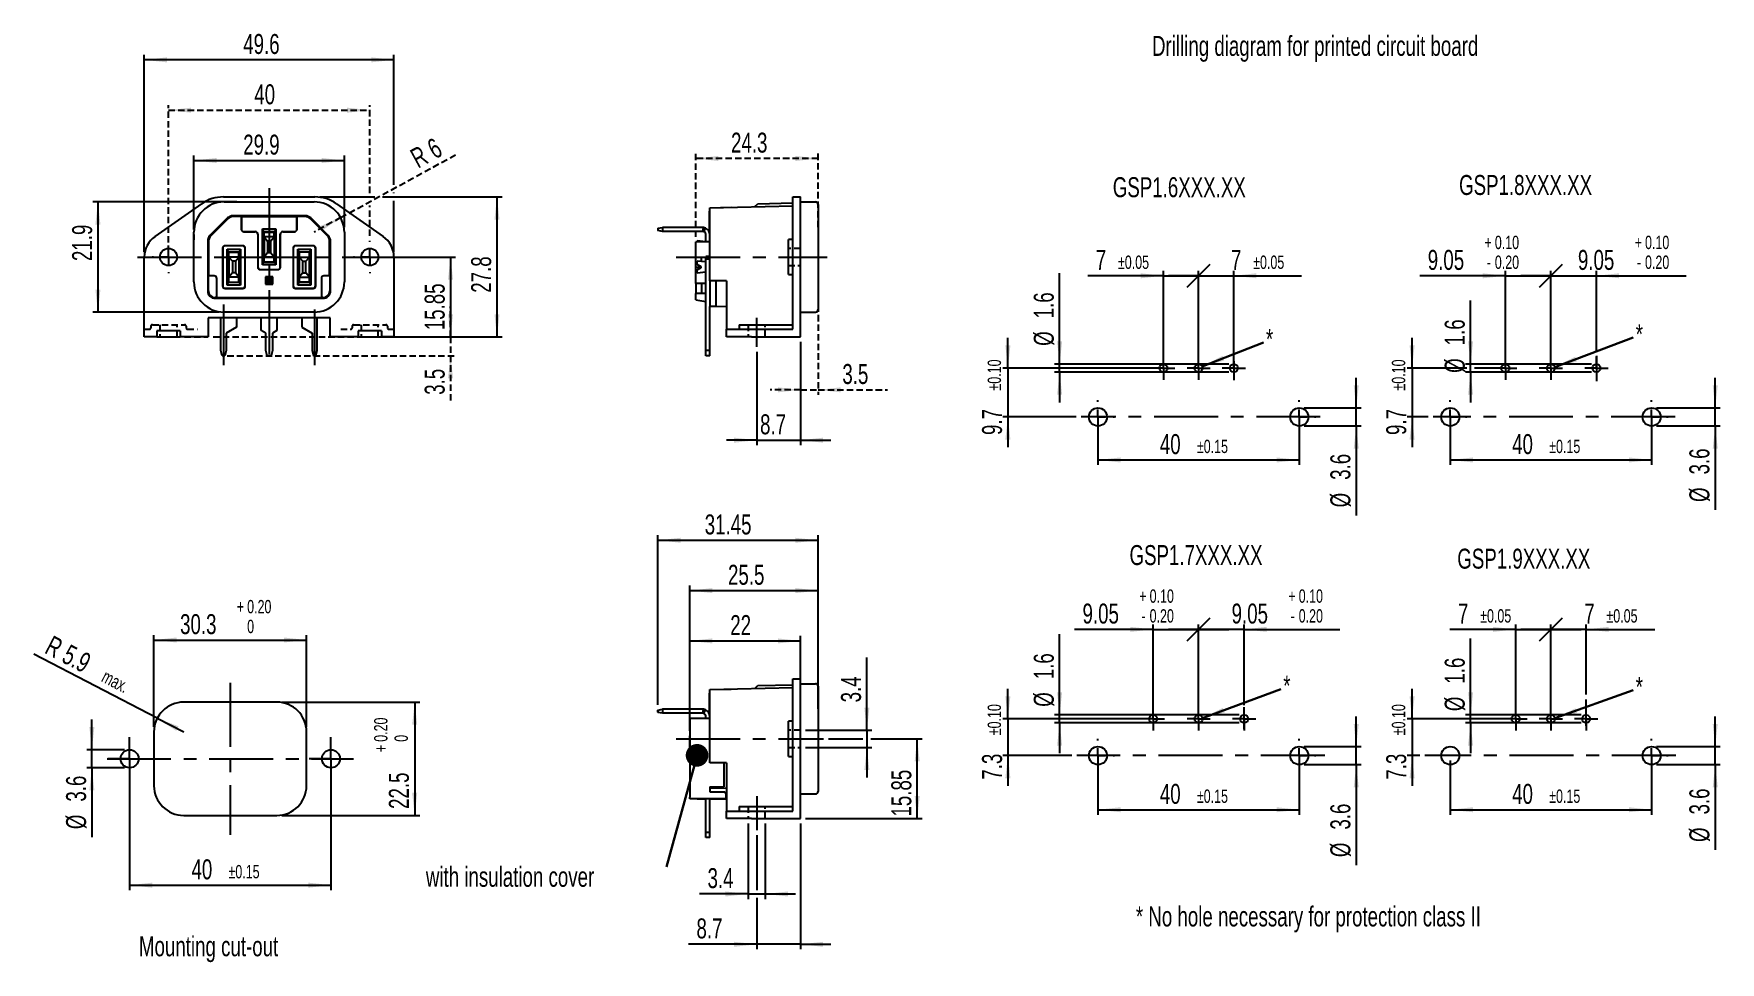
# Model space of a CAD drawing. Extents: x 6 to 341, y 3 to 188.
import ezdxf

# ---------------------------------------------------------------- set-up
doc = ezdxf.new("R2010")
doc.units = 0
doc.header["$PDSIZE"] = -1
doc.linetypes.add('CENTERX2', pattern=[20.32, 12.7, -2.54, 2.54, -2.54])
doc.linetypes.add('HIDDEN', pattern=[1.905, 1.27, -0.635])
doc.layers.get('0').update_dxf_attribs({"linetype": 'CONTINUOUS'})
doc.layers.get('DEFPOINTS').update_dxf_attribs({"linetype": 'CONTINUOUS'})
doc.layers.add('LAYER12', color=7, linetype='HIDDEN')
doc.dimstyles.new('SLDDIMSTYLE0', dxfattribs={"dimtxt": 5.291667, "dimasz": 4.5, "dimexe": 1, "dimexo": 0.0625, "dimgap": 1.322917, "dimtad": 2, "dimzin": 12, "dimsah": 1, "dimcen": 0.09, "dimclrd": 7, "dimclre": 7, "dimclrt": 7, "dimazin": 3, "dimtfac": 1, "dimtofl": 0, "dimtmove": 0, "dimatfit": 3})
doc.dimstyles.new('SLDDIMSTYLE1', dxfattribs={"dimtxt": 5.291667, "dimasz": 4.5, "dimexe": 1, "dimexo": 0.0625, "dimgap": 1.322917, "dimtad": 2, "dimzin": 12, "dimsah": 1, "dimcen": 0.09, "dimclrd": 7, "dimclre": 7, "dimclrt": 7, "dimazin": 3, "dimtfac": 1, "dimtofl": 0, "dimtmove": 0, "dimatfit": 3})
doc.dimstyles.new('SLDDIMSTYLE10', dxfattribs={"dimtxt": 5.291667, "dimasz": 4.5, "dimexe": 1, "dimexo": 0.0625, "dimgap": 1.322917, "dimtad": 2, "dimzin": 12, "dimsah": 1, "dimcen": 0.09, "dimclrd": 7, "dimclre": 7, "dimclrt": 7, "dimazin": 3, "dimtfac": 1, "dimtofl": 0, "dimtmove": 0, "dimatfit": 3})
doc.dimstyles.new('SLDDIMSTYLE2', dxfattribs={"dimtxt": 5.291667, "dimasz": 4.5, "dimexe": 1, "dimexo": 0.0625, "dimgap": 1.322917, "dimtad": 2, "dimzin": 12, "dimsah": 1, "dimcen": 0.09, "dimclrd": 7, "dimclre": 7, "dimclrt": 7, "dimazin": 3, "dimtfac": 1, "dimtofl": 0, "dimtmove": 0, "dimatfit": 3})
doc.dimstyles.new('SLDDIMSTYLE3', dxfattribs={"dimtxt": 5.291667, "dimasz": 4.5, "dimexe": 1, "dimexo": 0.0625, "dimgap": 1.322917, "dimtad": 2, "dimzin": 12, "dimblk2": 'OBLIQUE', "dimsah": 1, "dimcen": 0.09, "dimclrd": 7, "dimclre": 7, "dimclrt": 7, "dimazin": 3, "dimtol": 1, "dimtp": 0.1, "dimtm": 0.2, "dimtfac": 1, "dimtofl": 0, "dimtmove": 0, "dimatfit": 3})
doc.dimstyles.new('SLDDIMSTYLE4', dxfattribs={"dimtxt": 5.291667, "dimasz": 4.5, "dimexe": 1, "dimexo": 0.0625, "dimgap": 1.322917, "dimtad": 2, "dimzin": 12, "dimblk2": 'OBLIQUE', "dimsah": 1, "dimcen": 0.09, "dimclrd": 7, "dimclre": 7, "dimclrt": 7, "dimazin": 3, "dimtol": 1, "dimtp": 0.05, "dimtm": 0.05, "dimtfac": 1, "dimtofl": 0, "dimtmove": 0, "dimatfit": 3})
doc.dimstyles.new('SLDDIMSTYLE5', dxfattribs={"dimtxt": 5.291667, "dimasz": 4.5, "dimexe": 1, "dimexo": 0.0625, "dimgap": 1.322917, "dimtad": 2, "dimzin": 12, "dimblk1": 'OBLIQUE', "dimsah": 1, "dimcen": 0.09, "dimclrd": 7, "dimclre": 7, "dimclrt": 7, "dimazin": 3, "dimtol": 1, "dimtp": 0.1, "dimtm": 0.2, "dimtfac": 1, "dimtofl": 0, "dimtmove": 0, "dimatfit": 3})
doc.dimstyles.new('SLDDIMSTYLE6', dxfattribs={"dimtxt": 5.291667, "dimasz": 4.5, "dimexe": 1, "dimexo": 0.0625, "dimgap": 1.322917, "dimtad": 2, "dimzin": 12, "dimblk1": 'OBLIQUE', "dimsah": 1, "dimcen": 0.09, "dimclrd": 7, "dimclre": 7, "dimclrt": 7, "dimazin": 3, "dimtol": 1, "dimtp": 0.05, "dimtm": 0.05, "dimtfac": 1, "dimtofl": 0, "dimtmove": 0, "dimatfit": 3})
doc.dimstyles.new('SLDDIMSTYLE7', dxfattribs={"dimtxt": 5.291667, "dimasz": 4.5, "dimexe": 1, "dimexo": 0.0625, "dimgap": 1.322917, "dimtad": 2, "dimzin": 12, "dimsah": 1, "dimcen": 0.09, "dimclrd": 7, "dimclre": 7, "dimclrt": 7, "dimazin": 3, "dimtol": 1, "dimtp": 0.1, "dimtm": 0.1, "dimtfac": 1, "dimtofl": 0, "dimtmove": 0, "dimatfit": 3})
doc.dimstyles.new('SLDDIMSTYLE8', dxfattribs={"dimtxt": 5.291667, "dimasz": 4.5, "dimexe": 1, "dimexo": 0.0625, "dimgap": 1.322917, "dimtad": 2, "dimzin": 12, "dimsah": 1, "dimcen": 0.09, "dimclrd": 7, "dimclre": 7, "dimclrt": 7, "dimazin": 3, "dimtol": 1, "dimtp": 0.15, "dimtm": 0.15, "dimtfac": 1, "dimtofl": 0, "dimtmove": 0, "dimatfit": 3})
doc.dimstyles.new('SLDDIMSTYLE9', dxfattribs={"dimtxt": 5.291667, "dimasz": 4.5, "dimexe": 1, "dimexo": 0.0625, "dimgap": 1.322917, "dimtad": 2, "dimzin": 12, "dimsah": 1, "dimcen": 0.09, "dimclrd": 7, "dimclre": 7, "dimclrt": 7, "dimazin": 3, "dimtol": 1, "dimtp": 0.2, "dimtfac": 1, "dimtofl": 0, "dimtmove": 0, "dimatfit": 3})

msp = doc.modelspace()

# ---------------------------------------------------------------- blocks, each defined once
blk = doc.blocks.new('*D1')
at = {"layer": 'DEFPOINTS'}
for p in [(40.42, 127.68), (43.73, 123.93)]:
    blk.add_point(p, dxfattribs=at)
at = {"layer": 'LAYER12'}
for p, q in [((88.57, 127.68), (88.57, 133.68)), ((41.42, 127.68), (89.57, 127.68)), ((88.57, 127.68), (88.57, 123.93)), ((44.22, 123.93), (89.57, 123.93)), ((88.57, 123.93), (88.57, 114.57))]:
    blk.add_line(p, q, dxfattribs=at)
for points in [[(88.57, 127.68), (89.07, 132.18), (88.07, 132.18)], [(88.57, 123.93), (88.07, 119.43), (89.07, 119.43)]]:
    blk.add_solid(points, dxfattribs=at)
at = {"layer": 'LAYER12', "width": 0.7}
blk.add_text('3.5', height=3.969, rotation=90, dxfattribs=at).set_placement((87.4, 116.16))
blk = doc.blocks.new('*D2')
at = {"color": 7}
for p, q in [((73.52, 143.53), (89.57, 143.53)), ((88.57, 143.53), (88.57, 127.68)), ((73.93, 127.68), (89.57, 127.68))]:
    blk.add_line(p, q, dxfattribs=at)
for points in [[(88.57, 143.53), (88.07, 139.03), (89.07, 139.03)], [(88.57, 127.68), (89.07, 132.18), (88.07, 132.18)]]:
    blk.add_solid(points, dxfattribs=at)
at = {"layer": 'DEFPOINTS', "color": 7}
for p in [(72.52, 143.53), (72.93, 127.68)]:
    blk.add_point(p, dxfattribs=at)
at = {"color": 7, "width": 0.7}
blk.add_text('15.85', height=3.969, rotation=90, dxfattribs=at).set_placement((87.4, 128.99))
blk = doc.blocks.new('*D3')
at = {"color": 7}
for p, q in [((37.57, 149.01), (37.57, 163.72)), ((37.57, 162.72), (67.47, 162.72)), ((67.47, 149.48), (67.47, 163.72))]:
    blk.add_line(p, q, dxfattribs=at)
for points in [[(37.57, 162.72), (42.07, 162.22), (42.07, 163.22)], [(67.47, 162.72), (62.97, 163.22), (62.97, 162.22)]]:
    blk.add_solid(points, dxfattribs=at)
at = {"layer": 'DEFPOINTS', "color": 7}
for p in [(37.57, 148.01), (67.47, 148.48)]:
    blk.add_point(p, dxfattribs=at)
at = {"color": 7, "width": 0.7}
blk.add_text('29.9', height=3.969, dxfattribs=at).set_placement((47.38, 163.89))
blk = doc.blocks.new('*D4')
at = {"color": 7}
for p, q in [((46.14, 154.48), (17.51, 154.48)), ((18.51, 154.48), (18.51, 132.58)), ((42.57, 132.58), (17.51, 132.58))]:
    blk.add_line(p, q, dxfattribs=at)
for points in [[(18.51, 154.48), (18.01, 149.98), (19.01, 149.98)], [(18.51, 132.58), (19.01, 137.08), (18.01, 137.08)]]:
    blk.add_solid(points, dxfattribs=at)
at = {"layer": 'DEFPOINTS', "color": 7}
for p in [(47.14, 154.48), (43.57, 132.58)]:
    blk.add_point(p, dxfattribs=at)
at = {"color": 7, "width": 0.7}
blk.add_text('21.9', height=3.969, rotation=90, dxfattribs=at).set_placement((17.35, 142.74))
blk = doc.blocks.new('*D5')
at = {"color": 7}
for p, q in [((62.61, 155.48), (73.51, 155.48)), ((75.03, 155.48), (98.8, 155.48)), ((97.8, 155.48), (97.8, 127.68)), ((78.32, 127.68), (98.8, 127.68))]:
    blk.add_line(p, q, dxfattribs=at)
for points in [[(97.8, 155.48), (97.3, 150.98), (98.3, 150.98)], [(97.8, 127.68), (98.3, 132.18), (97.3, 132.18)]]:
    blk.add_solid(points, dxfattribs=at)
at = {"layer": 'DEFPOINTS', "color": 7}
for p in [(61.61, 155.48), (77.32, 127.68)]:
    blk.add_point(p, dxfattribs=at)
at = {"color": 7, "width": 0.7}
blk.add_text('27.8', height=3.969, rotation=90, dxfattribs=at).set_placement((96.64, 136.44))
blk = doc.blocks.new('*D6')
at = {"color": 7}
for p, q in [((27.72, 144.53), (27.72, 183.72)), ((77.32, 182.72), (27.72, 182.72)), ((77.32, 157.91), (77.32, 183.72)), ((77.32, 156.25), (77.32, 156.39)), ((77.32, 144.53), (77.32, 154.72))]:
    blk.add_line(p, q, dxfattribs=at)
for points in [[(27.72, 182.72), (32.22, 182.22), (32.22, 183.22)], [(77.32, 182.72), (72.82, 183.22), (72.82, 182.22)]]:
    blk.add_solid(points, dxfattribs=at)
at = {"layer": 'DEFPOINTS', "color": 7}
for p in [(27.72, 143.53), (77.32, 143.53)]:
    blk.add_point(p, dxfattribs=at)
at = {"color": 7, "width": 0.7}
blk.add_text('49.6', height=3.969, dxfattribs=at).set_placement((47.38, 183.89))
blk = doc.blocks.new('*D7')
at = {"layer": 'DEFPOINTS'}
for p in [(72.52, 146.73), (32.52, 143.53)]:
    blk.add_point(p, dxfattribs=at)
at = {"layer": 'LAYER12'}
for p, q in [((32.52, 144.53), (32.52, 173.72)), ((32.52, 172.72), (72.52, 172.72)), ((72.52, 156.25), (72.52, 173.72)), ((72.52, 147.73), (72.52, 153.77))]:
    blk.add_line(p, q, dxfattribs=at)
for points in [[(32.52, 172.72), (37.02, 172.22), (37.02, 173.22)], [(72.52, 172.72), (68.02, 173.22), (68.02, 172.22)]]:
    blk.add_solid(points, dxfattribs=at)
at = {"layer": 'LAYER12', "width": 0.7}
blk.add_text('40', height=3.969, dxfattribs=at).set_placement((49.58, 173.89))
blk = doc.blocks.new('*D8')
at = {"layer": 'DEFPOINTS', "color": 7}
for p in [(66.74, 151.36), (61.47, 148.48)]:
    blk.add_point(p, dxfattribs=at)
at = {"layer": 'LAYER12'}
for q in [(89.98, 164.08), (61.47, 148.48)]:
    blk.add_line((66.74, 151.36), q, dxfattribs=at)
blk.add_solid([(66.74, 151.36), (62.55, 149.64), (63.03, 148.77)], dxfattribs=at)
at = {"layer": 'LAYER12', "width": 0.7}
for s, p in [('R', (82.1, 161.08)), ('6', (85.45, 162.91))]:
    blk.add_text(s, height=3.97, rotation=28.6747, dxfattribs=at).set_placement(p)
blk = doc.blocks.new('SW_CENTERMARK0')
at = {"color": 7, "linetype": 'CENTERX2'}
for p, q in [((32.52, 146.53), (32.52, 146.73)), ((29.52, 143.53), (29.32, 143.53)), ((35.52, 143.53), (35.72, 143.53)), ((32.52, 140.53), (32.52, 140.33))]:
    blk.add_line(p, q, dxfattribs=at)
at = {"color": 7, "linetype": 'CONTINUOUS'}
for q in [(32.52, 145.03), (31.02, 143.53), (32.52, 142.03), (34.02, 143.53)]:
    blk.add_line((32.52, 143.53), q, dxfattribs=at)
blk = doc.blocks.new('SW_CENTERMARK1')
at = {"color": 7, "linetype": 'CENTERX2'}
for p, q in [((72.52, 146.53), (72.52, 146.73)), ((69.52, 143.53), (69.32, 143.53)), ((75.52, 143.53), (75.72, 143.53)), ((72.52, 140.53), (72.52, 140.33))]:
    blk.add_line(p, q, dxfattribs=at)
at = {"color": 7, "linetype": 'CONTINUOUS'}
for q in [(72.52, 145.03), (71.02, 143.53), (72.52, 142.03), (74.02, 143.53)]:
    blk.add_line((72.52, 143.53), q, dxfattribs=at)
blk = doc.blocks.new('*D11')
at = {"color": 7}
for p, q in [((149.4, 124.69), (149.4, 106.14)), ((158.1, 126.68), (158.1, 106.14)), ((149.4, 107.14), (143.4, 107.14)), ((149.4, 107.14), (158.1, 107.14)), ((158.1, 107.14), (164.1, 107.14))]:
    blk.add_line(p, q, dxfattribs=at)
for points in [[(149.4, 107.14), (144.9, 107.64), (144.9, 106.64)], [(158.1, 107.14), (162.6, 106.64), (162.6, 107.64)]]:
    blk.add_solid(points, dxfattribs=at)
at = {"layer": 'DEFPOINTS', "color": 7}
for p in [(158.1, 127.68), (149.4, 125.69)]:
    blk.add_point(p, dxfattribs=at)
at = {"color": 7, "width": 0.7}
blk.add_text('8.7', height=3.969, dxfattribs=at).set_placement((150.07, 108.31))
blk = doc.blocks.new('*D12')
at = {"layer": 'DEFPOINTS'}
for p in [(161.6, 148.48), (137.3, 146.53)]:
    blk.add_point(p, dxfattribs=at)
at = {"layer": 'LAYER12'}
for p, q in [((137.3, 147.53), (137.3, 164.12)), ((161.6, 163.12), (137.3, 163.12)), ((161.6, 149.48), (161.6, 164.12))]:
    blk.add_line(p, q, dxfattribs=at)
for points in [[(137.3, 163.12), (141.8, 162.62), (141.8, 163.62)], [(161.6, 163.12), (157.1, 163.62), (157.1, 162.62)]]:
    blk.add_solid(points, dxfattribs=at)
at = {"layer": 'LAYER12', "width": 0.7}
blk.add_text('24.3', height=3.969, dxfattribs=at).set_placement((144.3, 164.29))
blk = doc.blocks.new('*D13')
at = {"layer": 'DEFPOINTS'}
for p in [(161.6, 136.83), (158.1, 127.68)]:
    blk.add_point(p, dxfattribs=at)
at = {"layer": 'LAYER12'}
for p, q in [((161.6, 135.83), (161.6, 116.14)), ((158.1, 126.68), (158.1, 116.14)), ((158.1, 117.14), (152.1, 117.14)), ((158.1, 117.14), (161.6, 117.14)), ((161.6, 117.14), (175.36, 117.14))]:
    blk.add_line(p, q, dxfattribs=at)
for points in [[(158.1, 117.14), (153.6, 117.64), (153.6, 116.64)], [(161.6, 117.14), (166.1, 116.64), (166.1, 117.64)]]:
    blk.add_solid(points, dxfattribs=at)
at = {"layer": 'LAYER12', "width": 0.7}
blk.add_text('3.5', height=3.969, dxfattribs=at).set_placement((166.42, 118.31))
blk = doc.blocks.new('*D14')
at = {"color": 7}
for p, q in [((136.1, 52.89), (136.1, 78.25)), ((136.1, 77.25), (161.6, 77.25)), ((161.6, 53.74), (161.6, 78.25))]:
    blk.add_line(p, q, dxfattribs=at)
for points in [[(136.1, 77.25), (140.6, 76.75), (140.6, 77.75)], [(161.6, 77.25), (157.1, 77.75), (157.1, 76.75)]]:
    blk.add_solid(points, dxfattribs=at)
at = {"layer": 'DEFPOINTS', "color": 7}
for p in [(136.1, 51.89), (161.6, 52.74)]:
    blk.add_point(p, dxfattribs=at)
at = {"color": 7, "width": 0.7}
blk.add_text('25.5', height=3.969, dxfattribs=at).set_placement((143.7, 78.41))
blk = doc.blocks.new('*D15')
at = {"color": 7}
for p, q in [((136.1, 49.37), (136.1, 68.25)), ((136.1, 67.25), (158.1, 67.25)), ((158.1, 52.89), (158.1, 68.25))]:
    blk.add_line(p, q, dxfattribs=at)
for points in [[(136.1, 67.25), (140.6, 66.75), (140.6, 67.75)], [(158.1, 67.25), (153.6, 67.75), (153.6, 66.75)]]:
    blk.add_solid(points, dxfattribs=at)
at = {"layer": 'DEFPOINTS', "color": 7}
for p in [(158.1, 51.89), (136.1, 48.37)]:
    blk.add_point(p, dxfattribs=at)
at = {"color": 7, "width": 0.7}
blk.add_text('22', height=3.969, dxfattribs=at).set_placement((144.15, 68.41))
blk = doc.blocks.new('*D16')
at = {"color": 7}
for p, q in [((129.78, 54.52), (129.78, 88.25)), ((129.78, 87.25), (161.6, 87.25)), ((161.6, 53.74), (161.6, 88.25))]:
    blk.add_line(p, q, dxfattribs=at)
for points in [[(129.78, 87.25), (134.28, 86.75), (134.28, 87.75)], [(161.6, 87.25), (157.1, 87.75), (157.1, 86.75)]]:
    blk.add_solid(points, dxfattribs=at)
at = {"layer": 'DEFPOINTS', "color": 7}
for p in [(129.78, 53.52), (161.6, 52.74)]:
    blk.add_point(p, dxfattribs=at)
at = {"color": 7, "width": 0.7}
blk.add_text('31.45', height=3.969, dxfattribs=at).set_placement((139.07, 88.41))
blk = doc.blocks.new('*D17')
at = {"color": 7}
for p, q in [((171.29, 49.49), (171.29, 63.98)), ((159.1, 49.49), (172.29, 49.49)), ((171.29, 49.49), (171.29, 46.09)), ((159.1, 46.09), (172.29, 46.09)), ((171.29, 46.09), (171.29, 40.09))]:
    blk.add_line(p, q, dxfattribs=at)
for points in [[(171.29, 49.49), (171.79, 53.99), (170.79, 53.99)], [(171.29, 46.09), (170.79, 41.59), (171.79, 41.59)]]:
    blk.add_solid(points, dxfattribs=at)
at = {"layer": 'DEFPOINTS', "color": 7}
for p in [(158.1, 49.49), (158.1, 46.09)]:
    blk.add_point(p, dxfattribs=at)
at = {"color": 7, "width": 0.7}
blk.add_text('3.4', height=3.969, rotation=90, dxfattribs=at).set_placement((170.12, 55.04))
blk = doc.blocks.new('*D18')
at = {"color": 7}
for p, q in [((147.7, 30.94), (147.7, 15.96)), ((151.1, 30.94), (151.1, 15.96)), ((147.7, 16.96), (138.04, 16.96)), ((147.7, 16.96), (151.1, 16.96)), ((151.1, 16.96), (157.1, 16.96))]:
    blk.add_line(p, q, dxfattribs=at)
for points in [[(147.7, 16.96), (143.2, 17.46), (143.2, 16.46)], [(151.1, 16.96), (155.6, 16.46), (155.6, 17.46)]]:
    blk.add_solid(points, dxfattribs=at)
at = {"layer": 'DEFPOINTS', "color": 7}
for p in [(147.7, 31.94), (151.1, 31.94)]:
    blk.add_point(p, dxfattribs=at)
at = {"color": 7, "width": 0.7}
blk.add_text('3.4', height=3.969, dxfattribs=at).set_placement((139.63, 18.13))
blk = doc.blocks.new('*D19')
at = {"color": 7}
for p, q in [((158.1, 30.94), (158.1, 5.96)), ((149.4, 28.66), (149.4, 17.72)), ((149.4, 16.2), (149.4, 5.96)), ((149.4, 6.96), (135.84, 6.96)), ((158.1, 6.96), (149.4, 6.96)), ((158.1, 6.96), (164.1, 6.96))]:
    blk.add_line(p, q, dxfattribs=at)
for points in [[(149.4, 6.96), (144.9, 7.46), (144.9, 6.46)], [(158.1, 6.96), (162.6, 6.46), (162.6, 7.46)]]:
    blk.add_solid(points, dxfattribs=at)
at = {"layer": 'DEFPOINTS', "color": 7}
for p in [(158.1, 31.94), (149.4, 29.66)]:
    blk.add_point(p, dxfattribs=at)
at = {"color": 7, "width": 0.7}
blk.add_text('8.7', height=3.969, dxfattribs=at).set_placement((137.43, 8.13))
blk = doc.blocks.new('*D20')
at = {"color": 7}
for p, q in [((163.68, 47.79), (170.52, 47.79)), ((172.05, 47.79), (182.29, 47.79)), ((181.29, 31.94), (181.29, 47.79)), ((159.1, 31.94), (182.29, 31.94))]:
    blk.add_line(p, q, dxfattribs=at)
for points in [[(181.29, 47.79), (180.79, 43.29), (181.79, 43.29)], [(181.29, 31.94), (181.79, 36.44), (180.79, 36.44)]]:
    blk.add_solid(points, dxfattribs=at)
at = {"layer": 'DEFPOINTS', "color": 7}
for p in [(162.68, 47.79), (158.1, 31.94)]:
    blk.add_point(p, dxfattribs=at)
at = {"color": 7, "width": 0.7}
blk.add_text('15.85', height=3.969, rotation=90, dxfattribs=at).set_placement((180.12, 32.35))
blk = doc.blocks.new('_DOT')
at = {"color": 0, "linetype": 'BYBLOCK'}
blk.add_line((-0.5, 0), (-1, 0), dxfattribs=at)
at = {"color": 0, "linetype": 'BYBLOCK', "const_width": 0.5}
blk.add_lwpolyline([(-0.25, 0, 1), (0.25, 0, 1)], format="xyb", close=True, dxfattribs=at)
blk = doc.blocks.new('NOTE0')
at = {"color": 7, "linetype": 'CONTINUOUS'}
blk.add_line((-6.08, -22.16), (0, 0), dxfattribs=at)
at = {"color": 7}
blk.add_line((0, 0), (-6.08, -22.16), dxfattribs=at)
at = {"xscale": 4.5, "yscale": 4.5, "rotation": 74.6445183498}
blk.add_blockref('_DOT', (0, 0), dxfattribs=at)
at = {"color": 7, "width": 0.7}
blk.add_text('with insulation cover', height=3.9688, dxfattribs=at).set_placement((-53.88, -26.12))
blk = doc.blocks.new('*D23')
at = {"color": 7}
for p, q in [((291.24, 122.26), (291.24, 134.93)), ((315.25, 122.26), (290.24, 122.26)), ((315.25, 120.66), (290.24, 120.66)), ((291.24, 120.66), (291.24, 122.26)), ((291.24, 120.66), (291.24, 114.66))]:
    blk.add_line(p, q, dxfattribs=at)
for points in [[(291.24, 122.26), (291.74, 126.76), (290.74, 126.76)], [(291.24, 120.66), (290.74, 116.16), (291.74, 116.16)]]:
    blk.add_solid(points, dxfattribs=at)
at = {"layer": 'DEFPOINTS', "color": 7}
for p in [(316.25, 122.26), (316.25, 120.66)]:
    blk.add_point(p, dxfattribs=at)
at = {"color": 7, "width": 0.7}
for s, p in [('1.6', (290.07, 125.99)), ('%%c', (290.07, 120.52))]:
    blk.add_text(s, height=3.969, rotation=90, dxfattribs=at).set_placement(p)
blk = doc.blocks.new('*D24')
at = {"color": 7}
for p, q in [((291.24, 52.56), (291.24, 67.7)), ((313.2, 52.56), (290.24, 52.56)), ((313.2, 50.96), (290.24, 50.96)), ((291.24, 50.96), (291.24, 52.56)), ((291.24, 50.96), (291.24, 44.96))]:
    blk.add_line(p, q, dxfattribs=at)
for points in [[(291.24, 52.56), (291.74, 57.06), (290.74, 57.06)], [(291.24, 50.96), (290.74, 46.46), (291.74, 46.46)]]:
    blk.add_solid(points, dxfattribs=at)
at = {"layer": 'DEFPOINTS', "color": 7}
for p in [(314.2, 52.56), (314.2, 50.96)]:
    blk.add_point(p, dxfattribs=at)
at = {"color": 7, "width": 0.7}
for s, p in [('1.6', (290.07, 58.76)), ('%%c', (290.07, 53.29))]:
    blk.add_text(s, height=3.969, rotation=90, dxfattribs=at).set_placement(p)
blk = doc.blocks.new('_OBLIQUE')
at = {"color": 0, "linetype": 'BYBLOCK'}
blk.add_line((-0.5, -0.5), (0.5, 0.5), dxfattribs=at)
blk = doc.blocks.new('*D25')
at = {"color": 7}
for p, q in [((237.2, 55.06), (237.2, 70.54)), ((246.25, 54.46), (246.25, 70.54)), ((237.2, 69.54), (231.2, 69.54)), ((246.25, 69.54), (237.2, 69.54)), ((246.25, 69.54), (265.28, 69.54))]:
    blk.add_line(p, q, dxfattribs=at)
blk.add_solid([(246.25, 69.54), (250.75, 69.04), (250.75, 70.04)], dxfattribs=at)
at = {"layer": 'DEFPOINTS', "color": 7}
for p in [(237.2, 54.06), (246.25, 53.46)]:
    blk.add_point(p, dxfattribs=at)
at = {"xscale": 4.5, "yscale": 4.5, "rotation": 360}
blk.add_blockref('_OBLIQUE', (237.2, 69.54), dxfattribs=at)
at = {"color": 7, "width": 0.7}
for s, height, p in [('0.10', 2.646, (257.09, 74.84)), ('9.05', 3.969, (243.76, 70.7)), ('+', 2.65, (255.03, 74.84)), ('-', 2.65, (255.48, 70.9)), ('0.20', 2.646, (257.09, 70.9))]:
    blk.add_text(s, height=height, dxfattribs=at).set_placement(p)
blk = doc.blocks.new('*D27')
at = {"color": 7}
for p, q in [((307.2, 55.06), (307.2, 70.54)), ((314.2, 56.63), (314.2, 70.54)), ((307.2, 69.54), (301.2, 69.54)), ((314.2, 69.54), (307.2, 69.54)), ((314.2, 69.54), (327.87, 69.54))]:
    blk.add_line(p, q, dxfattribs=at)
blk.add_solid([(314.2, 69.54), (318.7, 69.04), (318.7, 70.04)], dxfattribs=at)
at = {"layer": 'DEFPOINTS', "color": 7}
for p in [(307.2, 54.06), (314.2, 55.63)]:
    blk.add_point(p, dxfattribs=at)
at = {"xscale": 4.5, "yscale": 4.5, "rotation": 360}
blk.add_blockref('_OBLIQUE', (307.2, 69.54), dxfattribs=at)
at = {"color": 7, "width": 0.7}
for s, height, p in [('7', 3.97, (313.82, 70.7)), ('%%p0.05', 2.646, (318.23, 70.9))]:
    blk.add_text(s, height=height, dxfattribs=at).set_placement(p)
blk = doc.blocks.new('*D28')
at = {"color": 7}
for p, q in [((307.2, 124.76), (307.2, 140.81)), ((316.25, 124.92), (316.25, 140.81)), ((307.2, 139.81), (301.2, 139.81)), ((307.2, 139.81), (316.25, 139.81)), ((316.25, 139.81), (334.09, 139.81))]:
    blk.add_line(p, q, dxfattribs=at)
blk.add_solid([(316.25, 139.81), (320.75, 139.31), (320.75, 140.31)], dxfattribs=at)
at = {"layer": 'DEFPOINTS', "color": 7}
for p in [(307.2, 123.76), (316.25, 123.92)]:
    blk.add_point(p, dxfattribs=at)
at = {"xscale": 4.5, "yscale": 4.5, "rotation": 360}
blk.add_blockref('_OBLIQUE', (307.2, 139.81), dxfattribs=at)
at = {"color": 7, "width": 0.7}
for s, height, p in [('0.10', 2.646, (325.9, 145.12)), ('9.05', 3.969, (312.57, 140.98)), ('+', 2.65, (323.84, 145.12)), ('-', 2.65, (324.29, 141.18)), ('0.20', 2.646, (325.9, 141.18))]:
    blk.add_text(s, height=height, dxfattribs=at).set_placement(p)
blk = doc.blocks.new('*D29')
at = {"color": 7}
for p, q in [((237.2, 124.76), (237.2, 140.81)), ((244.2, 123.82), (244.2, 140.81)), ((237.2, 139.81), (231.2, 139.81)), ((237.2, 139.81), (244.2, 139.81)), ((244.2, 139.81), (257.67, 139.81))]:
    blk.add_line(p, q, dxfattribs=at)
blk.add_solid([(244.2, 139.81), (248.7, 139.31), (248.7, 140.31)], dxfattribs=at)
at = {"layer": 'DEFPOINTS', "color": 7}
for p in [(237.2, 123.76), (244.2, 122.82)]:
    blk.add_point(p, dxfattribs=at)
at = {"xscale": 4.5, "yscale": 4.5, "rotation": 360}
blk.add_blockref('_OBLIQUE', (237.2, 139.81), dxfattribs=at)
at = {"color": 7, "width": 0.7}
for s, height, p in [('7', 3.97, (243.63, 140.98)), ('%%p0.05', 2.646, (248.04, 141.18))]:
    blk.add_text(s, height=height, dxfattribs=at).set_placement(p)
blk = doc.blocks.new('*D30')
at = {"color": 7}
for p, q in [((199.31, 51.76), (199.31, 57.76)), ((227.15, 51.76), (198.31, 51.76)), ((199.31, 51.76), (199.31, 44.46)), ((212, 44.46), (198.31, 44.46)), ((199.31, 44.46), (199.31, 38.46))]:
    blk.add_line(p, q, dxfattribs=at)
for points in [[(199.31, 51.76), (199.81, 56.26), (198.81, 56.26)], [(199.31, 44.46), (198.81, 39.96), (199.81, 39.96)]]:
    blk.add_solid(points, dxfattribs=at)
at = {"layer": 'DEFPOINTS', "color": 7}
for p in [(228.15, 51.76), (213, 44.46)]:
    blk.add_point(p, dxfattribs=at)
at = {"color": 7, "width": 0.7}
for s, height, p in [('%%p0.10', 2.646, (197.94, 48.5)), ('7.3', 3.969, (198.14, 39.67))]:
    blk.add_text(s, height=height, rotation=90, dxfattribs=at).set_placement(p)
blk = doc.blocks.new('*D31')
at = {"color": 7}
for p, q in [((279.62, 51.76), (279.62, 57.76)), ((299.2, 51.76), (278.62, 51.76)), ((279.62, 51.76), (279.62, 44.46)), ((281.16, 44.46), (278.62, 44.46)), ((279.62, 44.46), (279.62, 38.46))]:
    blk.add_line(p, q, dxfattribs=at)
for points in [[(279.62, 51.76), (280.12, 56.26), (279.12, 56.26)], [(279.62, 44.46), (279.12, 39.96), (280.12, 39.96)]]:
    blk.add_solid(points, dxfattribs=at)
at = {"layer": 'DEFPOINTS', "color": 7}
for p in [(300.2, 51.76), (282.16, 44.46)]:
    blk.add_point(p, dxfattribs=at)
at = {"color": 7, "width": 0.7}
for s, height, p in [('%%p0.10', 2.646, (278.25, 48.5)), ('7.3', 3.969, (278.45, 39.67))]:
    blk.add_text(s, height=height, rotation=90, dxfattribs=at).set_placement(p)
blk = doc.blocks.new('*D32')
at = {"color": 7}
for p, q in [((279.62, 121.46), (279.62, 127.46)), ((290.48, 121.46), (278.62, 121.46)), ((279.62, 121.46), (279.62, 111.76)), ((297.15, 121.46), (292, 121.46)), ((282.81, 111.76), (278.62, 111.76)), ((279.62, 111.76), (279.62, 105.76))]:
    blk.add_line(p, q, dxfattribs=at)
for points in [[(279.62, 121.46), (280.12, 125.96), (279.12, 125.96)], [(279.62, 111.76), (279.12, 107.26), (280.12, 107.26)]]:
    blk.add_solid(points, dxfattribs=at)
at = {"layer": 'DEFPOINTS', "color": 7}
for p in [(298.15, 121.46), (283.81, 111.76)]:
    blk.add_point(p, dxfattribs=at)
at = {"color": 7, "width": 0.7}
for s, height, p in [('%%p0.10', 2.646, (278.25, 117)), ('9.7', 3.969, (278.45, 108.17))]:
    blk.add_text(s, height=height, rotation=90, dxfattribs=at).set_placement(p)
blk = doc.blocks.new('*D33')
at = {"color": 7}
for p, q in [((199.31, 121.46), (199.31, 127.46)), ((229.2, 121.46), (198.31, 121.46)), ((199.31, 121.46), (199.31, 111.76)), ((212.88, 111.76), (198.31, 111.76)), ((199.31, 111.76), (199.31, 105.76))]:
    blk.add_line(p, q, dxfattribs=at)
for points in [[(199.31, 121.46), (199.81, 125.96), (198.81, 125.96)], [(199.31, 111.76), (198.81, 107.26), (199.81, 107.26)]]:
    blk.add_solid(points, dxfattribs=at)
at = {"layer": 'DEFPOINTS', "color": 7}
for p in [(230.2, 121.46), (213.88, 111.76)]:
    blk.add_point(p, dxfattribs=at)
at = {"color": 7, "width": 0.7}
for s, height, p in [('%%p0.10', 2.646, (197.94, 117)), ('9.7', 3.969, (198.14, 108.17))]:
    blk.add_text(s, height=height, rotation=90, dxfattribs=at).set_placement(p)
blk = doc.blocks.new('*D34')
at = {"color": 7}
for p, q in [((268.52, 113.56), (268.52, 119.56)), ((258.2, 113.56), (269.52, 113.56)), ((268.52, 109.96), (268.52, 113.56)), ((258.2, 109.96), (269.52, 109.96)), ((268.52, 109.96), (268.52, 92.2))]:
    blk.add_line(p, q, dxfattribs=at)
for points in [[(268.52, 113.56), (269.02, 118.06), (268.02, 118.06)], [(268.52, 109.96), (268.02, 105.46), (269.02, 105.46)]]:
    blk.add_solid(points, dxfattribs=at)
at = {"layer": 'DEFPOINTS', "color": 7}
for p in [(257.2, 113.56), (257.2, 109.96)]:
    blk.add_point(p, dxfattribs=at)
at = {"color": 7, "width": 0.7}
for s, p in [('3.6', (267.35, 99.26)), ('%%c', (267.35, 93.79))]:
    blk.add_text(s, height=3.969, rotation=90, dxfattribs=at).set_placement(p)
blk = doc.blocks.new('*D35')
at = {"color": 7}
for p, q in [((339.85, 113.56), (339.85, 119.56)), ((328.2, 113.56), (340.85, 113.56)), ((339.85, 109.96), (339.85, 113.56)), ((328.2, 109.96), (340.85, 109.96)), ((339.85, 109.96), (339.85, 93.28))]:
    blk.add_line(p, q, dxfattribs=at)
for points in [[(339.85, 113.56), (340.35, 118.06), (339.35, 118.06)], [(339.85, 109.96), (339.35, 105.46), (340.35, 105.46)]]:
    blk.add_solid(points, dxfattribs=at)
at = {"layer": 'DEFPOINTS', "color": 7}
for p in [(327.2, 113.56), (327.2, 109.96)]:
    blk.add_point(p, dxfattribs=at)
at = {"color": 7, "width": 0.7}
for s, p in [('3.6', (338.68, 100.33)), ('%%c', (338.68, 94.86))]:
    blk.add_text(s, height=3.969, rotation=90, dxfattribs=at).set_placement(p)
blk = doc.blocks.new('*D36')
at = {"color": 7}
for p, q in [((339.85, 46.26), (339.85, 52.26)), ((328.2, 46.26), (340.85, 46.26)), ((339.85, 42.66), (339.85, 46.26)), ((328.2, 42.66), (340.85, 42.66)), ((339.85, 42.66), (339.85, 25.71))]:
    blk.add_line(p, q, dxfattribs=at)
for points in [[(339.85, 46.26), (340.35, 50.76), (339.35, 50.76)], [(339.85, 42.66), (339.35, 38.16), (340.35, 38.16)]]:
    blk.add_solid(points, dxfattribs=at)
at = {"layer": 'DEFPOINTS', "color": 7}
for p in [(327.2, 46.26), (327.2, 42.66)]:
    blk.add_point(p, dxfattribs=at)
at = {"color": 7, "width": 0.7}
for s, p in [('3.6', (338.68, 32.76)), ('%%c', (338.68, 27.29))]:
    blk.add_text(s, height=3.969, rotation=90, dxfattribs=at).set_placement(p)
blk = doc.blocks.new('*D37')
at = {"color": 7}
for p, q in [((268.52, 46.26), (268.52, 52.26)), ((258.2, 46.26), (269.52, 46.26)), ((268.52, 42.66), (268.52, 46.26)), ((258.2, 42.66), (269.52, 42.66)), ((268.52, 42.66), (268.52, 22.7))]:
    blk.add_line(p, q, dxfattribs=at)
for points in [[(268.52, 46.26), (269.02, 50.76), (268.02, 50.76)], [(268.52, 42.66), (268.02, 38.16), (269.02, 38.16)]]:
    blk.add_solid(points, dxfattribs=at)
at = {"layer": 'DEFPOINTS', "color": 7}
for p in [(257.2, 46.26), (257.2, 42.66)]:
    blk.add_point(p, dxfattribs=at)
at = {"color": 7, "width": 0.7}
for s, p in [('3.6', (267.35, 29.75)), ('%%c', (267.35, 24.28))]:
    blk.add_text(s, height=3.969, rotation=90, dxfattribs=at).set_placement(p)
blk = doc.blocks.new('*D38')
at = {"color": 7}
for p, q in [((217.2, 110.76), (217.2, 102.21)), ((257.2, 110.76), (257.2, 102.21)), ((217.2, 103.21), (257.2, 103.21))]:
    blk.add_line(p, q, dxfattribs=at)
for points in [[(217.2, 103.21), (221.7, 102.71), (221.7, 103.71)], [(257.2, 103.21), (252.7, 103.71), (252.7, 102.71)]]:
    blk.add_solid(points, dxfattribs=at)
at = {"layer": 'DEFPOINTS', "color": 7}
for p in [(217.2, 111.76), (257.2, 111.76)]:
    blk.add_point(p, dxfattribs=at)
at = {"color": 7, "width": 0.7}
for s, height, p in [('40', 3.969, (229.5, 104.38)), ('%%p0.15', 2.646, (236.86, 104.58))]:
    blk.add_text(s, height=height, dxfattribs=at).set_placement(p)
blk = doc.blocks.new('*D39')
at = {"color": 7}
for p, q in [((287.2, 110.76), (287.2, 102.21)), ((327.2, 110.76), (327.2, 102.21)), ((287.2, 103.21), (327.2, 103.21))]:
    blk.add_line(p, q, dxfattribs=at)
for points in [[(287.2, 103.21), (291.7, 102.71), (291.7, 103.71)], [(327.2, 103.21), (322.7, 103.71), (322.7, 102.71)]]:
    blk.add_solid(points, dxfattribs=at)
at = {"layer": 'DEFPOINTS', "color": 7}
for p in [(287.2, 111.76), (327.2, 111.76)]:
    blk.add_point(p, dxfattribs=at)
at = {"color": 7, "width": 0.7}
for s, height, p in [('40', 3.969, (299.5, 104.38)), ('%%p0.15', 2.646, (306.86, 104.58))]:
    blk.add_text(s, height=height, rotation=360, dxfattribs=at).set_placement(p)
blk = doc.blocks.new('*D40')
at = {"color": 7}
for p, q in [((287.2, 43.46), (287.2, 32.7)), ((327.2, 43.46), (327.2, 32.7)), ((287.2, 33.7), (327.2, 33.7))]:
    blk.add_line(p, q, dxfattribs=at)
for points in [[(287.2, 33.7), (291.7, 33.2), (291.7, 34.2)], [(327.2, 33.7), (322.7, 34.2), (322.7, 33.2)]]:
    blk.add_solid(points, dxfattribs=at)
at = {"layer": 'DEFPOINTS', "color": 7}
for p in [(287.2, 44.46), (327.2, 44.46)]:
    blk.add_point(p, dxfattribs=at)
at = {"color": 7, "width": 0.7}
for s, height, p in [('40', 3.969, (299.5, 34.87)), ('%%p0.15', 2.646, (306.86, 35.07))]:
    blk.add_text(s, height=height, dxfattribs=at).set_placement(p)
blk = doc.blocks.new('*D41')
at = {"color": 7}
for p, q in [((217.2, 43.46), (217.2, 32.7)), ((257.2, 43.46), (257.2, 32.7)), ((217.2, 33.7), (257.2, 33.7))]:
    blk.add_line(p, q, dxfattribs=at)
for points in [[(217.2, 33.7), (221.7, 33.2), (221.7, 34.2)], [(257.2, 33.7), (252.7, 34.2), (252.7, 33.2)]]:
    blk.add_solid(points, dxfattribs=at)
at = {"layer": 'DEFPOINTS', "color": 7}
for p in [(217.2, 44.46), (257.2, 44.46)]:
    blk.add_point(p, dxfattribs=at)
at = {"color": 7, "width": 0.7}
for s, height, p in [('40', 3.969, (229.5, 34.87)), ('%%p0.15', 2.646, (236.86, 35.07))]:
    blk.add_text(s, height=height, dxfattribs=at).set_placement(p)
blk = doc.blocks.new('*D42')
at = {"color": 7}
for p, q in [((209.59, 122.26), (209.59, 140.3)), ((243.2, 122.26), (208.59, 122.26)), ((243.2, 120.66), (208.59, 120.66)), ((209.59, 120.66), (209.59, 122.26)), ((209.59, 120.66), (209.59, 114.66))]:
    blk.add_line(p, q, dxfattribs=at)
for points in [[(209.59, 122.26), (210.09, 126.76), (209.09, 126.76)], [(209.59, 120.66), (209.09, 116.16), (210.09, 116.16)]]:
    blk.add_solid(points, dxfattribs=at)
at = {"layer": 'DEFPOINTS', "color": 7}
for p in [(244.2, 122.26), (244.2, 120.66)]:
    blk.add_point(p, dxfattribs=at)
at = {"color": 7, "width": 0.7}
for s, p in [('1.6', (208.42, 131.36)), ('%%c', (208.42, 125.89))]:
    blk.add_text(s, height=3.969, rotation=90, dxfattribs=at).set_placement(p)
blk = doc.blocks.new('*D43')
at = {"color": 7}
for p, q in [((209.59, 52.56), (209.59, 68.57)), ((245.25, 52.56), (208.59, 52.56)), ((245.25, 50.96), (208.59, 50.96)), ((209.59, 50.96), (209.59, 52.56)), ((209.59, 50.96), (209.59, 44.96))]:
    blk.add_line(p, q, dxfattribs=at)
for points in [[(209.59, 52.56), (210.09, 57.06), (209.09, 57.06)], [(209.59, 50.96), (209.09, 46.46), (210.09, 46.46)]]:
    blk.add_solid(points, dxfattribs=at)
at = {"layer": 'DEFPOINTS', "color": 7}
for p in [(246.25, 52.56), (246.25, 50.96)]:
    blk.add_point(p, dxfattribs=at)
at = {"color": 7, "width": 0.7}
for s, p in [('1.6', (208.42, 59.63)), ('%%c', (208.42, 54.16))]:
    blk.add_text(s, height=3.969, rotation=90, dxfattribs=at).set_placement(p)
blk = doc.blocks.new('*D44')
at = {"color": 7}
for p, q in [((228.15, 52.76), (228.15, 70.54)), ((237.2, 52.76), (237.2, 70.54)), ((228.15, 69.54), (212.55, 69.54)), ((228.15, 69.54), (237.2, 69.54)), ((237.2, 69.54), (243.2, 69.54))]:
    blk.add_line(p, q, dxfattribs=at)
blk.add_solid([(228.15, 69.54), (223.65, 70.04), (223.65, 69.04)], dxfattribs=at)
at = {"layer": 'DEFPOINTS', "color": 7}
for p in [(228.15, 51.76), (237.2, 51.76)]:
    blk.add_point(p, dxfattribs=at)
at = {"xscale": 4.5, "yscale": 4.5, "rotation": 180}
blk.add_blockref('_OBLIQUE', (237.2, 69.54), dxfattribs=at)
at = {"color": 7, "width": 0.7}
for s, height, p in [('0.10', 2.646, (227.47, 74.84)), ('9.05', 3.969, (214.14, 70.7)), ('+', 2.65, (225.41, 74.84)), ('-', 2.65, (225.85, 70.9)), ('0.20', 2.646, (227.47, 70.9))]:
    blk.add_text(s, height=height, dxfattribs=at).set_placement(p)
blk = doc.blocks.new('*D45')
at = {"color": 7}
for p, q in [((298.15, 122.46), (298.15, 140.81)), ((307.2, 122.46), (307.2, 140.81)), ((298.15, 139.81), (281.14, 139.81)), ((298.15, 139.81), (307.2, 139.81)), ((307.2, 139.81), (313.2, 139.81))]:
    blk.add_line(p, q, dxfattribs=at)
blk.add_solid([(298.15, 139.81), (293.65, 140.31), (293.65, 139.31)], dxfattribs=at)
at = {"layer": 'DEFPOINTS', "color": 7}
for p in [(298.15, 121.46), (307.2, 121.46)]:
    blk.add_point(p, dxfattribs=at)
at = {"xscale": 4.5, "yscale": 4.5, "rotation": 180}
blk.add_blockref('_OBLIQUE', (307.2, 139.81), dxfattribs=at)
at = {"color": 7, "width": 0.7}
for s, height, p in [('0.10', 2.646, (296.06, 145.12)), ('9.05', 3.969, (282.73, 140.98)), ('+', 2.65, (294, 145.12)), ('-', 2.65, (294.45, 141.18)), ('0.20', 2.646, (296.06, 141.18))]:
    blk.add_text(s, height=height, dxfattribs=at).set_placement(p)
blk = doc.blocks.new('*D46')
at = {"color": 7}
for p, q in [((300.2, 52.76), (300.2, 70.54)), ((307.2, 52.76), (307.2, 70.54)), ((300.2, 69.54), (287.14, 69.54)), ((300.2, 69.54), (307.2, 69.54)), ((307.2, 69.54), (313.2, 69.54))]:
    blk.add_line(p, q, dxfattribs=at)
blk.add_solid([(300.2, 69.54), (295.7, 70.04), (295.7, 69.04)], dxfattribs=at)
at = {"layer": 'DEFPOINTS', "color": 7}
for p in [(300.2, 51.76), (307.2, 51.76)]:
    blk.add_point(p, dxfattribs=at)
at = {"xscale": 4.5, "yscale": 4.5, "rotation": 180}
blk.add_blockref('_OBLIQUE', (307.2, 69.54), dxfattribs=at)
at = {"color": 7, "width": 0.7}
for s, height, p in [('7', 3.97, (288.73, 70.7)), ('%%p0.05', 2.646, (293.14, 70.9))]:
    blk.add_text(s, height=height, dxfattribs=at).set_placement(p)
blk = doc.blocks.new('*D47')
at = {"color": 7}
for p, q in [((230.2, 122.46), (230.2, 140.81)), ((237.2, 122.46), (237.2, 140.81)), ((230.2, 139.81), (215.18, 139.81)), ((230.2, 139.81), (237.2, 139.81)), ((237.2, 139.81), (243.2, 139.81))]:
    blk.add_line(p, q, dxfattribs=at)
blk.add_solid([(230.2, 139.81), (225.7, 140.31), (225.7, 139.31)], dxfattribs=at)
at = {"layer": 'DEFPOINTS', "color": 7}
for p in [(230.2, 121.46), (237.2, 121.46)]:
    blk.add_point(p, dxfattribs=at)
at = {"xscale": 4.5, "yscale": 4.5, "rotation": 180}
blk.add_blockref('_OBLIQUE', (237.2, 139.81), dxfattribs=at)
at = {"color": 7, "width": 0.7}
for s, height, p in [('7', 3.97, (216.77, 140.98)), ('%%p0.05', 2.646, (221.18, 141.18))]:
    blk.add_text(s, height=height, dxfattribs=at).set_placement(p)
blk = doc.blocks.new('NOTE1')
at = {"color": 7, "width": 0.7}
blk.add_text('Drilling diagram for printed circuit board', height=3.96875, dxfattribs=at).set_placement((0, -3.96875))
blk = doc.blocks.new('NOTE2')
at = {"color": 7}
for p, q in [((12.15, 4.78), (0, 0)), ((0, 0), (12.15, 4.78))]:
    blk.add_line(p, q, dxfattribs=at)
blk.add_solid([(0, 0), (4.37, 1.18), (4.01, 2.11)], dxfattribs=at)
at = {"color": 7, "width": 0.7}
blk.add_text('*', height=3.97, dxfattribs=at).set_placement((12.65, 3.45))
blk = doc.blocks.new('NOTE3')
at = {"color": 7}
for p, q in [((15.58, 5.86), (0, 0)), ((0, 0), (15.58, 5.86))]:
    blk.add_line(p, q, dxfattribs=at)
blk.add_solid([(0, 0), (4.39, 1.12), (4.04, 2.05)], dxfattribs=at)
at = {"color": 7, "width": 0.7}
blk.add_text('*', height=3.97, dxfattribs=at).set_placement((16.08, 4.54))
blk = doc.blocks.new('NOTE4')
at = {"color": 7, "linetype": 'CONTINUOUS'}
blk.add_line((15.55, 5.58), (0, 0), dxfattribs=at)
at = {"color": 7}
blk.add_line((0, 0), (15.55, 5.58), dxfattribs=at)
blk.add_solid([(0, 0), (4.4, 1.05), (4.07, 1.99)], dxfattribs=at)
at = {"color": 7, "width": 0.7}
blk.add_text('*', height=3.97, dxfattribs=at).set_placement((16.05, 4.25))
blk = doc.blocks.new('NOTE5')
at = {"color": 7, "linetype": 'CONTINUOUS'}
blk.add_line((15.53, 5.77), (0, 0), dxfattribs=at)
at = {"color": 7}
blk.add_line((0, 0), (15.53, 5.77), dxfattribs=at)
blk.add_solid([(0, 0), (4.39, 1.1), (4.04, 2.04)], dxfattribs=at)
at = {"color": 7, "width": 0.7}
blk.add_text('*', height=3.97, dxfattribs=at).set_placement((16.03, 4.44))
blk = doc.blocks.new('NOTE6')
at = {"color": 7, "width": 0.7}
blk.add_text('* No hole necessary for protection class II', height=3.96875, dxfattribs=at).set_placement((0, -3.96875))
blk = doc.blocks.new('NOTE7')
at = {"color": 7, "width": 0.7}
blk.add_text('GSP1.6XXX.XX', height=3.96875, dxfattribs=at).set_placement((0, -3.96875))
blk = doc.blocks.new('NOTE8')
at = {"color": 7, "width": 0.7}
blk.add_text('GSP1.7XXX.XX', height=3.96875, dxfattribs=at).set_placement((0, -3.96875))
blk = doc.blocks.new('NOTE9')
at = {"color": 7, "width": 0.7}
blk.add_text('GSP1.8XXX.XX', height=3.96875, dxfattribs=at).set_placement((0, -3.96875))
blk = doc.blocks.new('NOTE10')
at = {"color": 7, "width": 0.7}
blk.add_text('GSP1.9XXX.XX', height=3.96875, dxfattribs=at).set_placement((0, -3.96875))
blk = doc.blocks.new('SW_CENTERMARK2')
at = {"color": 7, "linetype": 'CENTERX2'}
for p, q in [((217.2, 114.76), (217.2, 115.06)), ((214.2, 111.76), (213.9, 111.76)), ((220.2, 111.76), (220.5, 111.76)), ((217.2, 108.76), (217.2, 108.46))]:
    blk.add_line(p, q, dxfattribs=at)
at = {"color": 7, "linetype": 'CONTINUOUS'}
for q in [(215.7, 111.76), (217.2, 113.26), (217.2, 110.26), (218.7, 111.76)]:
    blk.add_line((217.2, 111.76), q, dxfattribs=at)
blk = doc.blocks.new('SW_CENTERMARK3')
at = {"color": 7, "linetype": 'CENTERX2'}
for p, q in [((228.7, 121.46), (227.9, 121.46)), ((230.2, 122.96), (230.2, 123.76)), ((231.7, 121.46), (232.5, 121.46)), ((230.2, 119.96), (230.2, 119.16))]:
    blk.add_line(p, q, dxfattribs=at)
at = {"color": 7, "linetype": 'CONTINUOUS'}
for q in [(228.7, 121.46), (230.2, 122.96), (230.2, 119.96), (231.7, 121.46)]:
    blk.add_line((230.2, 121.46), q, dxfattribs=at)
blk = doc.blocks.new('SW_CENTERMARK4')
at = {"color": 7, "linetype": 'CENTERX2'}
for p, q in [((235.7, 121.46), (234.9, 121.46)), ((237.2, 122.96), (237.2, 123.76)), ((238.7, 121.46), (239.5, 121.46)), ((237.2, 119.96), (237.2, 119.16))]:
    blk.add_line(p, q, dxfattribs=at)
at = {"color": 7, "linetype": 'CONTINUOUS'}
for q in [(235.7, 121.46), (237.2, 122.96), (237.2, 119.96), (238.7, 121.46)]:
    blk.add_line((237.2, 121.46), q, dxfattribs=at)
blk = doc.blocks.new('SW_CENTERMARK5')
at = {"color": 7, "linetype": 'CENTERX2'}
for p, q in [((242.7, 121.46), (241.9, 121.46)), ((244.2, 122.96), (244.2, 123.76)), ((245.7, 121.46), (246.5, 121.46)), ((244.2, 119.96), (244.2, 119.16))]:
    blk.add_line(p, q, dxfattribs=at)
at = {"color": 7, "linetype": 'CONTINUOUS'}
for q in [(242.7, 121.46), (244.2, 122.96), (244.2, 119.96), (245.7, 121.46)]:
    blk.add_line((244.2, 121.46), q, dxfattribs=at)
blk = doc.blocks.new('SW_CENTERMARK6')
at = {"color": 7, "linetype": 'CENTERX2'}
for p, q in [((257.2, 114.76), (257.2, 115.06)), ((254.2, 111.76), (253.9, 111.76)), ((260.2, 111.76), (260.5, 111.76)), ((257.2, 108.76), (257.2, 108.46))]:
    blk.add_line(p, q, dxfattribs=at)
at = {"color": 7, "linetype": 'CONTINUOUS'}
for q in [(255.7, 111.76), (257.2, 113.26), (257.2, 110.26), (258.7, 111.76)]:
    blk.add_line((257.2, 111.76), q, dxfattribs=at)
blk = doc.blocks.new('SW_CENTERMARK7')
at = {"color": 7, "linetype": 'CENTERX2'}
for p, q in [((287.2, 114.76), (287.2, 115.06)), ((284.2, 111.76), (283.9, 111.76)), ((290.2, 111.76), (290.5, 111.76)), ((287.2, 108.76), (287.2, 108.46))]:
    blk.add_line(p, q, dxfattribs=at)
at = {"color": 7, "linetype": 'CONTINUOUS'}
for q in [(285.7, 111.76), (287.2, 113.26), (287.2, 110.26), (288.7, 111.76)]:
    blk.add_line((287.2, 111.76), q, dxfattribs=at)
blk = doc.blocks.new('SW_CENTERMARK8')
at = {"color": 7, "linetype": 'CENTERX2'}
for p, q in [((296.65, 121.46), (295.85, 121.46)), ((298.15, 122.96), (298.15, 123.76)), ((299.65, 121.46), (300.45, 121.46)), ((298.15, 119.96), (298.15, 119.16))]:
    blk.add_line(p, q, dxfattribs=at)
at = {"color": 7, "linetype": 'CONTINUOUS'}
for q in [(296.65, 121.46), (298.15, 122.96), (298.15, 119.96), (299.65, 121.46)]:
    blk.add_line((298.15, 121.46), q, dxfattribs=at)
blk = doc.blocks.new('SW_CENTERMARK9')
at = {"color": 7, "linetype": 'CENTERX2'}
for p, q in [((305.7, 121.46), (304.9, 121.46)), ((307.2, 122.96), (307.2, 123.76)), ((308.7, 121.46), (309.5, 121.46)), ((307.2, 119.96), (307.2, 119.16))]:
    blk.add_line(p, q, dxfattribs=at)
at = {"color": 7, "linetype": 'CONTINUOUS'}
for q in [(305.7, 121.46), (307.2, 122.96), (307.2, 119.96), (308.7, 121.46)]:
    blk.add_line((307.2, 121.46), q, dxfattribs=at)
blk = doc.blocks.new('SW_CENTERMARK10')
at = {"color": 7, "linetype": 'CENTERX2'}
for p, q in [((314.75, 121.46), (313.95, 121.46)), ((316.25, 122.96), (316.25, 123.76)), ((317.75, 121.46), (318.55, 121.46)), ((316.25, 119.96), (316.25, 119.16))]:
    blk.add_line(p, q, dxfattribs=at)
at = {"color": 7, "linetype": 'CONTINUOUS'}
for q in [(314.75, 121.46), (316.25, 122.96), (316.25, 119.96), (317.75, 121.46)]:
    blk.add_line((316.25, 121.46), q, dxfattribs=at)
blk = doc.blocks.new('SW_CENTERMARK11')
at = {"color": 7, "linetype": 'CENTERX2'}
for p, q in [((314.2, 53.26), (314.2, 54.06)), ((312.7, 51.76), (311.9, 51.76)), ((315.7, 51.76), (316.5, 51.76)), ((314.2, 50.26), (314.2, 49.46))]:
    blk.add_line(p, q, dxfattribs=at)
at = {"color": 7, "linetype": 'CONTINUOUS'}
for q in [(312.7, 51.76), (314.2, 53.26), (314.2, 50.26), (315.7, 51.76)]:
    blk.add_line((314.2, 51.76), q, dxfattribs=at)
blk = doc.blocks.new('SW_CENTERMARK12')
at = {"color": 7, "linetype": 'CENTERX2'}
for p, q in [((307.2, 53.26), (307.2, 54.06)), ((305.7, 51.76), (304.9, 51.76)), ((308.7, 51.76), (309.5, 51.76)), ((307.2, 50.26), (307.2, 49.46))]:
    blk.add_line(p, q, dxfattribs=at)
at = {"color": 7, "linetype": 'CONTINUOUS'}
for q in [(305.7, 51.76), (307.2, 53.26), (307.2, 50.26), (308.7, 51.76)]:
    blk.add_line((307.2, 51.76), q, dxfattribs=at)
blk = doc.blocks.new('SW_CENTERMARK13')
at = {"color": 7, "linetype": 'CENTERX2'}
for p, q in [((300.2, 53.26), (300.2, 54.06)), ((298.7, 51.76), (297.9, 51.76)), ((301.7, 51.76), (302.5, 51.76)), ((300.2, 50.26), (300.2, 49.46))]:
    blk.add_line(p, q, dxfattribs=at)
at = {"color": 7, "linetype": 'CONTINUOUS'}
for q in [(298.7, 51.76), (300.2, 53.26), (300.2, 50.26), (301.7, 51.76)]:
    blk.add_line((300.2, 51.76), q, dxfattribs=at)
blk = doc.blocks.new('SW_CENTERMARK14')
at = {"color": 7, "linetype": 'CENTERX2'}
for p, q in [((237.2, 53.26), (237.2, 54.06)), ((235.7, 51.76), (234.9, 51.76)), ((238.7, 51.76), (239.5, 51.76)), ((237.2, 50.26), (237.2, 49.46))]:
    blk.add_line(p, q, dxfattribs=at)
at = {"color": 7, "linetype": 'CONTINUOUS'}
for q in [(235.7, 51.76), (237.2, 53.26), (237.2, 50.26), (238.7, 51.76)]:
    blk.add_line((237.2, 51.76), q, dxfattribs=at)
blk = doc.blocks.new('SW_CENTERMARK15')
at = {"color": 7, "linetype": 'CENTERX2'}
for p, q in [((228.15, 53.26), (228.15, 54.06)), ((226.65, 51.76), (225.85, 51.76)), ((229.65, 51.76), (230.45, 51.76)), ((228.15, 50.26), (228.15, 49.46))]:
    blk.add_line(p, q, dxfattribs=at)
at = {"color": 7, "linetype": 'CONTINUOUS'}
for q in [(226.65, 51.76), (228.15, 53.26), (228.15, 50.26), (229.65, 51.76)]:
    blk.add_line((228.15, 51.76), q, dxfattribs=at)
blk = doc.blocks.new('SW_CENTERMARK16')
at = {"color": 7, "linetype": 'CENTERX2'}
for p, q in [((217.2, 47.46), (217.2, 47.76)), ((214.2, 44.46), (213.9, 44.46)), ((220.2, 44.46), (220.5, 44.46)), ((217.2, 41.46), (217.2, 41.16))]:
    blk.add_line(p, q, dxfattribs=at)
at = {"color": 7, "linetype": 'CONTINUOUS'}
for q in [(215.7, 44.46), (217.2, 45.96), (217.2, 42.96), (218.7, 44.46)]:
    blk.add_line((217.2, 44.46), q, dxfattribs=at)
blk = doc.blocks.new('SW_CENTERMARK17')
at = {"color": 7, "linetype": 'CENTERX2'}
for p, q in [((246.25, 53.26), (246.25, 54.06)), ((244.75, 51.76), (243.95, 51.76)), ((247.75, 51.76), (248.55, 51.76)), ((246.25, 50.26), (246.25, 49.46))]:
    blk.add_line(p, q, dxfattribs=at)
at = {"color": 7, "linetype": 'CONTINUOUS'}
for q in [(244.75, 51.76), (246.25, 53.26), (246.25, 50.26), (247.75, 51.76)]:
    blk.add_line((246.25, 51.76), q, dxfattribs=at)
blk = doc.blocks.new('SW_CENTERMARK18')
at = {"color": 7, "linetype": 'CONTINUOUS'}
for p, q in [((217.2, 114.76), (217.2, 115.06)), ((214.2, 111.76), (213.9, 111.76)), ((217.2, 111.76), (215.7, 111.76)), ((217.2, 111.76), (217.2, 113.26)), ((217.2, 111.76), (217.2, 110.26)), ((217.2, 111.76), (218.7, 111.76)), ((220.2, 111.76), (220.5, 111.76)), ((217.2, 108.76), (217.2, 108.46))]:
    blk.add_line(p, q, dxfattribs=at)
blk = doc.blocks.new('SW_CENTERMARK19')
at = {"color": 7, "linetype": 'CONTINUOUS'}
for p, q in [((257.2, 47.46), (257.2, 47.76)), ((254.2, 44.46), (253.9, 44.46)), ((257.2, 44.46), (255.7, 44.46)), ((257.2, 44.46), (257.2, 45.96)), ((257.2, 44.46), (257.2, 42.96)), ((257.2, 44.46), (258.7, 44.46)), ((260.2, 44.46), (260.5, 44.46)), ((257.2, 41.46), (257.2, 41.16))]:
    blk.add_line(p, q, dxfattribs=at)
blk = doc.blocks.new('SW_CENTERMARK20')
at = {"color": 7, "linetype": 'CONTINUOUS'}
for p, q in [((327.2, 114.76), (327.2, 115.06)), ((324.2, 111.76), (323.9, 111.76)), ((327.2, 111.76), (325.7, 111.76)), ((327.2, 111.76), (327.2, 113.26)), ((327.2, 111.76), (327.2, 110.26)), ((327.2, 111.76), (328.7, 111.76)), ((330.2, 111.76), (330.5, 111.76)), ((327.2, 108.76), (327.2, 108.46))]:
    blk.add_line(p, q, dxfattribs=at)
blk = doc.blocks.new('SW_CENTERMARK21')
at = {"color": 7, "linetype": 'CONTINUOUS'}
for p, q in [((327.2, 47.46), (327.2, 47.76)), ((324.2, 44.46), (323.9, 44.46)), ((327.2, 44.46), (325.7, 44.46)), ((327.2, 44.46), (327.2, 45.96)), ((327.2, 44.46), (327.2, 42.96)), ((327.2, 44.46), (328.7, 44.46)), ((330.2, 44.46), (330.5, 44.46)), ((327.2, 41.46), (327.2, 41.16))]:
    blk.add_line(p, q, dxfattribs=at)
blk = doc.blocks.new('*D78')
at = {"color": 7}
for p, q in [((29.65, 50.17), (29.65, 68.42)), ((29.65, 67.43), (59.95, 67.43)), ((59.95, 50.17), (59.95, 68.42))]:
    blk.add_line(p, q, dxfattribs=at)
for points in [[(29.65, 67.43), (34.15, 66.93), (34.15, 67.93)], [(59.95, 67.43), (55.45, 67.93), (55.45, 66.93)]]:
    blk.add_solid(points, dxfattribs=at)
at = {"layer": 'DEFPOINTS', "color": 7}
for p in [(29.65, 55.08), (59.95, 55.08)]:
    blk.add_point(p, dxfattribs=at)
at = {"color": 7, "width": 0.7}
for s, height, p in [('+', 2.65, (46.1, 72.74)), ('0.20', 2.646, (48.16, 72.74)), ('30.3', 3.969, (34.83, 68.6)), ('0', 2.65, (48.16, 68.8))]:
    blk.add_text(s, height=height, dxfattribs=at).set_placement(p)
blk = doc.blocks.new('*D79')
at = {"color": 7}
for p, q in [((55.04, 55.08), (82.45, 55.08)), ((81.45, 55.08), (81.45, 32.58)), ((55.04, 32.58), (82.45, 32.58))]:
    blk.add_line(p, q, dxfattribs=at)
for points in [[(81.45, 55.08), (80.95, 50.58), (81.95, 50.58)], [(81.45, 32.58), (81.95, 37.08), (80.95, 37.08)]]:
    blk.add_solid(points, dxfattribs=at)
at = {"layer": 'DEFPOINTS', "color": 7}
for p in [(59.95, 55.08), (59.95, 32.58)]:
    blk.add_point(p, dxfattribs=at)
at = {"color": 7, "width": 0.7}
for s, height, p in [('0.20', 2.646, (76.03, 47.2)), ('0', 2.65, (80.09, 47.2)), ('+', 2.65, (76.03, 45.14)), ('22.5', 3.969, (80.29, 33.86))]:
    blk.add_text(s, height=height, rotation=90, dxfattribs=at).set_placement(p)
blk = doc.blocks.new('*D80')
at = {"color": 7}
for q in [(5.76, 64.64), (35.55, 49.18)]:
    blk.add_line((30.31, 51.9), q, dxfattribs=at)
blk.add_solid([(30.31, 51.9), (34.08, 49.38), (34.54, 50.27)], dxfattribs=at)
at = {"layer": 'DEFPOINTS', "color": 7}
for p in [(30.31, 51.9), (35.55, 49.18)]:
    blk.add_point(p, dxfattribs=at)
at = {"color": 7, "width": 0.7}
for s, height, p in [('R', 3.97, (7.69, 64.93)), ('5.9', 3.969, (11.08, 63.17)), ('max.', 2.646, (19, 59.28))]:
    blk.add_text(s, height=height, rotation=-27.4283, dxfattribs=at).set_placement(p)
blk = doc.blocks.new('*D81')
at = {"color": 7}
for p, q in [((17.31, 45.63), (17.31, 51.63)), ((23.8, 45.63), (16.31, 45.63)), ((17.31, 42.03), (17.31, 45.63)), ((23.8, 42.03), (16.31, 42.03)), ((17.31, 42.03), (17.31, 28.25))]:
    blk.add_line(p, q, dxfattribs=at)
for points in [[(17.31, 45.63), (17.81, 50.13), (16.81, 50.13)], [(17.31, 42.03), (16.81, 37.53), (17.81, 37.53)]]:
    blk.add_solid(points, dxfattribs=at)
at = {"layer": 'DEFPOINTS', "color": 7}
for p in [(24.8, 45.63), (24.8, 42.03)]:
    blk.add_point(p, dxfattribs=at)
at = {"color": 7, "width": 0.7}
for s, p in [('3.6', (16.15, 35.31)), ('%%c', (16.15, 29.84))]:
    blk.add_text(s, height=3.969, rotation=90, dxfattribs=at).set_placement(p)
blk = doc.blocks.new('*D82')
at = {"color": 7}
for p, q in [((24.8, 42.83), (24.8, 17.71)), ((64.8, 42.83), (64.8, 17.71)), ((24.8, 18.71), (64.8, 18.71))]:
    blk.add_line(p, q, dxfattribs=at)
for points in [[(24.8, 18.71), (29.3, 18.21), (29.3, 19.21)], [(64.8, 18.71), (60.3, 19.21), (60.3, 18.21)]]:
    blk.add_solid(points, dxfattribs=at)
at = {"layer": 'DEFPOINTS', "color": 7}
for p in [(24.8, 43.83), (64.8, 43.83)]:
    blk.add_point(p, dxfattribs=at)
at = {"color": 7, "width": 0.7}
for s, height, p in [('40', 3.969, (37.1, 19.87)), ('%%p0.15', 2.646, (44.45, 20.07))]:
    blk.add_text(s, height=height, dxfattribs=at).set_placement(p)
blk = doc.blocks.new('NOTE11')
at = {"color": 7, "width": 0.7}
blk.add_text('Mounting cut-out', height=3.96875, dxfattribs=at).set_placement((0, -3.96875))
blk = doc.blocks.new('SW_CENTERMARK22')
at = {"color": 7, "linetype": 'CENTERX2'}
for p, q in [((24.8, 46.33), (24.8, 48.13)), ((22.3, 43.83), (20.5, 43.83)), ((27.3, 43.83), (29.1, 43.83)), ((24.8, 41.33), (24.8, 39.53))]:
    blk.add_line(p, q, dxfattribs=at)
at = {"color": 7, "linetype": 'CONTINUOUS'}
for q in [(22.3, 43.83), (24.8, 46.33), (24.8, 41.33), (27.3, 43.83)]:
    blk.add_line((24.8, 43.83), q, dxfattribs=at)
blk = doc.blocks.new('SW_CENTERMARK23')
at = {"color": 7, "linetype": 'CENTERX2'}
for p, q in [((64.8, 46.33), (64.8, 48.13)), ((62.3, 43.83), (60.5, 43.83)), ((67.3, 43.83), (69.1, 43.83)), ((64.8, 41.33), (64.8, 39.53))]:
    blk.add_line(p, q, dxfattribs=at)
at = {"color": 7, "linetype": 'CONTINUOUS'}
for q in [(62.3, 43.83), (64.8, 46.33), (64.8, 41.33), (67.3, 43.83)]:
    blk.add_line((64.8, 43.83), q, dxfattribs=at)

# ---------------------------------------------------------------- dimensions: what is measured, and where the dimension line sits
at = {"color": 7}
for base, p1, p2, dimstyle, picture, middle in [((27.723, 182.718), (77.323, 143.534), (27.723, 143.534), 'SLDDIMSTYLE0', '*D6', (52.523, 182.718)), ((67.473, 162.718), (37.573, 148.009), (67.473, 148.484), 'SLDDIMSTYLE0', '*D3', (52.523, 162.718)), ((307.203, 139.809), (298.153, 121.458), (307.203, 121.458), 'SLDDIMSTYLE3', '*D45', (292.697, 139.809)), ((316.253, 139.809), (307.203, 123.758), (316.253, 123.922), 'SLDDIMSTYLE5', '*D28', (322.539, 139.809)), ((237.203, 139.809), (230.203, 121.458), (237.203, 121.458), 'SLDDIMSTYLE4', '*D47', (222.996, 139.809)), ((244.203, 139.809), (237.203, 123.758), (244.203, 122.822), 'SLDDIMSTYLE6', '*D29', (249.857, 139.809)), ((158.095, 107.138), (149.395, 125.695), (158.095, 127.684), 'SLDDIMSTYLE0', '*D11', (153.745, 107.138)), ((257.203, 103.21), (217.203, 111.758), (257.203, 111.758), 'SLDDIMSTYLE8', '*D38', (237.203, 103.21)), ((161.595, 77.246), (136.095, 51.894), (161.595, 52.744), 'SLDDIMSTYLE0', '*D14', (148.845, 77.246)), ((237.203, 69.536), (228.153, 51.758), (237.203, 51.758), 'SLDDIMSTYLE3', '*D44', (224.103, 69.536)), ((237.203, 69.536), (246.253, 53.458), (237.203, 54.058), 'SLDDIMSTYLE3', '*D25', (253.728, 69.536)), ((59.949, 67.434), (29.649, 55.081), (59.949, 55.081), 'SLDDIMSTYLE9', '*D78', (44.799, 67.434)), ((307.203, 69.536), (300.203, 51.758), (307.203, 51.758), 'SLDDIMSTYLE4', '*D46', (294.961, 69.536)), ((307.203, 69.536), (314.203, 55.633), (307.203, 54.058), 'SLDDIMSTYLE4', '*D27', (320.052, 69.536)), ((158.095, 67.246), (136.095, 48.366), (158.095, 51.89), 'SLDDIMSTYLE0', '*D15', (147.095, 67.246)), ((64.799, 18.705), (24.799, 43.831), (64.799, 43.831), 'SLDDIMSTYLE8', '*D82', (44.799, 18.705)), ((257.203, 33.705), (217.203, 44.458), (257.203, 44.458), 'SLDDIMSTYLE8', '*D41', (237.203, 33.705)), ((327.203, 33.705), (287.203, 44.458), (327.203, 44.458), 'SLDDIMSTYLE8', '*D40', (307.203, 33.705)), ((149.395, 6.959), (158.095, 31.944), (149.395, 29.661), 'SLDDIMSTYLE0', '*D19', (141.107, 6.959)), ((151.095, 16.959), (147.695, 31.944), (151.095, 31.944), 'SLDDIMSTYLE0', '*D18', (143.303, 16.959))]:
    dim = msp.add_linear_dim(base=base, p1=p1, p2=p2, dimstyle=dimstyle, dxfattribs=at)
    dim.commit()
    dim.dimension.update_dxf_attribs({"geometry": picture, "text_midpoint": middle, "dimtype": 160})
for base, p1, p2, angle, dimstyle, picture, middle in [((18.513, 132.584), (47.142, 154.484), (43.573, 132.584), 90, 'SLDDIMSTYLE0', '*D4', (18.513, 147.887)), ((94.764, 127.684), (61.609, 155.484), (77.323, 127.684), 90, 'SLDDIMSTYLE0', '*D5', (94.764, 141.584)), ((88.568, 127.684), (72.523, 143.534), (72.926, 127.684), 90, 'SLDDIMSTYLE0', '*D2', (88.568, 135.609)), ((199.309, 111.758), (230.203, 121.458), (213.883, 111.758), 90, 'SLDDIMSTYLE7', '*D33', (199.309, 116.608)), ((279.621, 111.758), (298.153, 121.458), (283.815, 111.758), 90, 'SLDDIMSTYLE7', '*D32', (279.621, 116.608)), ((327.203, 103.21), (287.203, 111.758), (327.203, 111.758), 180, 'SLDDIMSTYLE8', '*D39', (307.203, 103.21)), ((171.287, 46.094), (158.095, 49.494), (158.095, 46.094), 90, 'SLDDIMSTYLE0', '*D17', (171.287, 58.717)), ((199.309, 44.458), (228.153, 51.758), (213.005, 44.458), 90, 'SLDDIMSTYLE7', '*D30', (199.309, 48.108)), ((279.621, 44.458), (300.203, 51.758), (282.157, 44.458), 90, 'SLDDIMSTYLE7', '*D31', (279.621, 48.108)), ((81.454, 32.581), (59.949, 55.081), (59.949, 32.581), 90, 'SLDDIMSTYLE9', '*D79', (81.454, 43.831)), ((181.287, 47.794), (158.095, 31.944), (162.679, 47.794), 90, 'SLDDIMSTYLE0', '*D20', (181.287, 38.971))]:
    dim = msp.add_linear_dim(base=base, p1=p1, p2=p2, angle=angle, dimstyle=dimstyle, dxfattribs=at)
    dim.commit()
    dim.dimension.update_dxf_attribs({"geometry": picture, "text_midpoint": middle, "dimtype": 160})
for base, p1, p2, angle, picture, middle in [((206.551, 122.258), (244.203, 120.658), (244.203, 122.258), 90, '*D42', (206.551, 132.303)), ((288.199, 122.258), (316.253, 120.658), (316.253, 122.258), 90, '*D23', (288.199, 126.934)), ((265.479, 113.558), (257.203, 109.958), (257.203, 113.558), 90, '*D34', (265.479, 100.199)), ((336.811, 113.558), (327.203, 109.958), (327.203, 113.558), 90, '*D35', (336.811, 101.273)), ((206.551, 52.558), (246.253, 50.958), (246.253, 52.558), 90, '*D43', (206.551, 60.567)), ((288.199, 52.558), (314.203, 50.958), (314.203, 52.558), 90, '*D24', (288.199, 59.703)), ((17.313, 45.631), (24.799, 42.031), (24.799, 45.631), 270, '*D81', (17.313, 36.25)), ((265.479, 46.258), (257.203, 42.658), (257.203, 46.258), 90, '*D37', (265.479, 30.693)), ((336.811, 46.258), (327.203, 42.658), (327.203, 46.258), 90, '*D36', (336.811, 33.705))]:
    dim = msp.add_linear_dim(base=base, p1=p1, p2=p2, angle=angle, text='%%c<>', dimstyle='SLDDIMSTYLE2', dxfattribs=at)
    dim.commit()
    dim.dimension.update_dxf_attribs({"geometry": picture, "text_midpoint": middle, "dimtype": 160})
dim = msp.add_linear_dim(base=(161.595, 87.246), p1=(129.785, 53.519), p2=(161.595, 52.744), text='31.45', dimstyle='SLDDIMSTYLE0', dxfattribs=at)
dim.commit()
dim.dimension.update_dxf_attribs({"geometry": '*D16', "text_midpoint": (145.69, 87.246), "dimtype": 160})
dim = msp.add_radius_dim(center=(35.549, 49.181), mpoint=(30.312, 51.899), dimstyle='SLDDIMSTYLE10')
dim.commit()
dim.dimension.update_dxf_attribs({"geometry": '*D80', "text_midpoint": (15.678, 59.493), "dimtype": 164})
at = {"layer": 'LAYER12'}
for base, p1, p2, picture, middle in [((72.523, 172.718), (32.523, 143.534), (72.523, 146.734), '*D7', (52.523, 172.718)), ((137.295, 163.122), (161.595, 148.484), (137.295, 146.531), '*D12', (149.445, 163.122)), ((161.595, 117.138), (158.095, 127.684), (161.595, 136.834), '*D13', (170.095, 117.138))]:
    dim = msp.add_linear_dim(base=base, p1=p1, p2=p2, dimstyle='SLDDIMSTYLE0', dxfattribs=at)
    dim.commit()
    dim.dimension.update_dxf_attribs({"geometry": picture, "text_midpoint": middle, "dimtype": 160})
dim = msp.add_radius_dim(center=(61.473, 148.484), mpoint=(66.737, 151.363), dimstyle='SLDDIMSTYLE1', dxfattribs=at)
dim.commit()
dim.dimension.update_dxf_attribs({"geometry": '*D8', "text_midpoint": (85.759, 161.767), "dimtype": 164})
dim = msp.add_linear_dim(base=(88.568, 123.934), p1=(40.423, 127.684), p2=(43.73, 123.934), angle=90, text='3.5', dimstyle='SLDDIMSTYLE0', dxfattribs=at)
dim.commit()
dim.dimension.update_dxf_attribs({"geometry": '*D1', "text_midpoint": (88.568, 119.835), "dimtype": 160})

# ---------------------------------------------------------------- linework, layer by layer
at = {"color": 7, "linetype": 'CONTINUOUS'}
for p, q in [((43.437, 155.484), (61.609, 155.484)), ((43.573, 154.484), (61.473, 154.484)), ((149.609, 154.114), (156.595, 154.285)), ((156.595, 155.484), (158.095, 155.484)), ((156.595, 154.128), (156.595, 155.484)), ((158.095, 154.128), (158.095, 155.484)), ((158.095, 154.484), (161.095, 154.484)), ((29.855, 147.63), (39.135, 154.128)), ((44.262, 151.295), (40.762, 147.795)), ((44.383, 151.175), (40.883, 147.675)), ((59.723, 151.734), (45.323, 151.734)), ((46.973, 151.564), (45.323, 151.564)), ((47.01, 151.6), (46.973, 151.564)), ((46.973, 151.564), (46.973, 149.064)), ((47.01, 151.6), (58.036, 151.6)), ((47.01, 151.6), (47.01, 149.064)), ((58.073, 151.564), (58.036, 151.6)), ((58.036, 149.064), (58.036, 151.6)), ((59.723, 151.564), (58.073, 151.564)), ((58.073, 149.064), (58.073, 151.564)), ((64.163, 147.675), (60.663, 151.175)), ((64.284, 147.795), (60.784, 151.295)), ((65.911, 154.128), (75.191, 147.63)), ((140.035, 148.631), (140.035, 152.631)), ((140.095, 153.331), (156.595, 153.734)), ((140.095, 153.331), (144.295, 153.434)), ((140.095, 152.717), (140.095, 153.331)), ((140.095, 148.817), (140.095, 152.717)), ((149.045, 153.55), (149.609, 154.114)), ((149.045, 153.55), (149.045, 153.55)), ((156.595, 147.63), (156.595, 154.128)), ((158.095, 147.63), (158.095, 154.128)), ((161.595, 153.984), (161.595, 148.484)), ((37.573, 138.584), (37.573, 148.484)), ((37.573, 148.009), (37.573, 146.973)), ((47.473, 148.601), (49.773, 148.601)), ((47.473, 148.564), (49.773, 148.564)), ((50.273, 148.064), (50.273, 141.534)), ((50.31, 148.064), (50.31, 141.534)), ((51.205, 149.112), (53.841, 149.112)), ((51.205, 141.957), (51.205, 149.112)), ((51.473, 148.534), (51.205, 149.112)), ((53.573, 148.534), (51.473, 148.534)), ((51.473, 148.534), (51.473, 142.534)), ((51.473, 147.834), (51.523, 147.834)), ((51.523, 147.534), (51.473, 147.534)), ((51.523, 148.509), (53.523, 148.509)), ((51.523, 147.734), (51.523, 148.509)), ((51.523, 147.534), (51.523, 147.734)), ((51.523, 147.534), (52.223, 146.684)), ((51.523, 147.534), (51.523, 143.534)), ((53.523, 147.534), (51.523, 147.534)), ((52.823, 146.684), (53.523, 147.534)), ((53.523, 147.734), (53.523, 148.509)), ((53.523, 147.834), (53.573, 147.834)), ((53.523, 147.534), (53.523, 147.734)), ((53.573, 147.534), (53.523, 147.534)), ((53.523, 147.534), (53.523, 143.534)), ((53.841, 149.112), (53.573, 148.534)), ((53.573, 142.534), (53.573, 148.534)), ((53.841, 149.112), (53.841, 141.957)), ((54.736, 141.534), (54.736, 148.064)), ((54.773, 141.534), (54.773, 148.064)), ((55.273, 148.601), (57.573, 148.601)), ((55.273, 148.564), (57.573, 148.564)), ((67.473, 148.484), (67.473, 138.584)), ((129.785, 149.256), (130.685, 149.415)), ((129.785, 149.256), (129.785, 148.794)), ((130.685, 148.635), (129.785, 148.794)), ((130.685, 149.415), (130.685, 148.635)), ((138.615, 149.415), (130.685, 149.415)), ((138.615, 148.635), (130.685, 148.635)), ((138.707, 148.629), (138.81, 149.402)), ((138.916, 148.568), (138.707, 148.629)), ((139.25, 149.272), (138.81, 149.402)), ((138.916, 148.568), (139.25, 149.272)), ((139.315, 146.531), (139.315, 147.935)), ((140.035, 147.551), (140.095, 147.551)), ((140.035, 147.551), (140.035, 147.425)), ((140.095, 147.334), (140.095, 148.817)), ((156.595, 143.534), (156.595, 147.63)), ((158.095, 143.534), (158.095, 147.63)), ((161.595, 148.484), (161.595, 138.584)), ((40.323, 146.734), (40.323, 136.834)), ((40.493, 146.734), (40.493, 139.784)), ((43.273, 145.284), (43.273, 137.784)), ((43.31, 145.284), (43.31, 137.784)), ((47.273, 145.784), (43.773, 145.784)), ((47.273, 145.748), (43.773, 145.748)), ((44.473, 144.534), (44.205, 145.112)), ((44.205, 145.112), (46.841, 145.112)), ((44.205, 137.957), (44.205, 145.112)), ((46.573, 144.534), (44.473, 144.534)), ((44.473, 144.534), (44.473, 138.534)), ((44.523, 144.509), (46.523, 144.509)), ((44.523, 143.734), (44.523, 144.509)), ((46.523, 143.734), (46.523, 144.509)), ((46.841, 145.112), (46.573, 144.534)), ((46.573, 138.534), (46.573, 144.534)), ((46.841, 145.112), (46.841, 137.957)), ((47.736, 137.784), (47.736, 145.284)), ((47.773, 137.784), (47.773, 145.284)), ((51.473, 146.584), (51.523, 146.584)), ((51.523, 146.534), (51.473, 146.584)), ((51.523, 144.534), (51.473, 144.484)), ((51.523, 144.484), (51.473, 144.484)), ((52.223, 144.384), (51.523, 143.534)), ((52.223, 146.684), (52.223, 144.384)), ((52.823, 146.684), (52.223, 146.684)), ((52.823, 144.384), (52.223, 144.384)), ((52.823, 146.684), (52.823, 144.384)), ((53.523, 143.534), (52.823, 144.384)), ((53.523, 146.584), (53.573, 146.584)), ((53.573, 146.584), (53.523, 146.534)), ((53.573, 144.484), (53.523, 144.534)), ((53.573, 144.484), (53.523, 144.484)), ((57.273, 145.284), (57.273, 137.784)), ((57.31, 145.284), (57.31, 137.784)), ((61.273, 145.784), (57.773, 145.784)), ((61.273, 145.748), (57.773, 145.748)), ((58.473, 144.534), (58.205, 145.112)), ((58.205, 145.112), (60.841, 145.112)), ((58.205, 137.957), (58.205, 145.112)), ((60.573, 144.534), (58.473, 144.534)), ((58.473, 144.534), (58.473, 138.534)), ((60.523, 144.509), (58.523, 144.509)), ((58.523, 144.509), (58.523, 143.734)), ((60.523, 144.509), (60.523, 143.734)), ((60.841, 145.112), (60.573, 144.534)), ((60.573, 138.534), (60.573, 144.534)), ((60.841, 145.112), (60.841, 137.957)), ((61.736, 137.784), (61.736, 145.284)), ((61.773, 137.784), (61.773, 145.284)), ((64.553, 139.784), (64.553, 146.734)), ((64.723, 136.834), (64.723, 146.734)), ((137.295, 143.534), (137.295, 146.531)), ((140.035, 146.531), (137.295, 146.531)), ((137.595, 146.531), (137.595, 146.734)), ((139.315, 146.562), (137.595, 146.734)), ((140.035, 147.425), (140.095, 147.425)), ((140.035, 147.425), (140.035, 145.286)), ((140.035, 145.286), (140.035, 145.16)), ((140.035, 145.286), (140.095, 145.286)), ((140.035, 145.16), (140.095, 145.16)), ((140.035, 145.16), (140.035, 145.034)), ((140.035, 145.034), (140.095, 145.034)), ((140.095, 138.784), (140.095, 147.334)), ((156.595, 147.034), (155.695, 147.034)), ((155.695, 140.034), (155.695, 147.034)), ((27.723, 127.684), (27.723, 143.534)), ((44.473, 143.834), (44.523, 143.834)), ((44.523, 143.534), (44.473, 143.534)), ((44.523, 142.534), (44.473, 142.584)), ((44.473, 142.584), (44.523, 142.584)), ((44.523, 143.534), (44.523, 143.734)), ((44.523, 143.534), (45.223, 142.684)), ((44.523, 143.534), (44.523, 139.534)), ((46.523, 143.534), (44.523, 143.534)), ((45.223, 142.684), (45.223, 140.384)), ((45.823, 142.684), (45.223, 142.684)), ((45.823, 142.684), (46.523, 143.534)), ((45.823, 142.684), (45.823, 140.384)), ((46.523, 143.834), (46.573, 143.834)), ((46.523, 143.534), (46.523, 143.734)), ((46.573, 143.534), (46.523, 143.534)), ((46.523, 143.534), (46.523, 139.534)), ((46.573, 142.584), (46.523, 142.534)), ((46.523, 142.584), (46.573, 142.584)), ((50.773, 141.071), (54.273, 141.071)), ((50.773, 141.034), (54.273, 141.034)), ((51.205, 141.957), (51.473, 142.534)), ((53.841, 141.957), (51.205, 141.957)), ((51.473, 143.534), (51.523, 143.534)), ((51.523, 143.234), (51.473, 143.234)), ((51.473, 142.534), (53.573, 142.534)), ((53.523, 143.534), (51.523, 143.534)), ((51.523, 143.334), (51.523, 143.534)), ((51.523, 142.559), (51.523, 143.334)), ((51.523, 142.559), (53.523, 142.559)), ((53.523, 143.534), (53.573, 143.534)), ((53.523, 143.334), (53.523, 143.534)), ((53.523, 142.559), (53.523, 143.334)), ((53.573, 143.234), (53.523, 143.234)), ((53.573, 142.534), (53.841, 141.957)), ((58.473, 143.834), (58.523, 143.834)), ((58.523, 143.534), (58.473, 143.534)), ((58.473, 142.584), (58.523, 142.534)), ((58.523, 142.584), (58.473, 142.584)), ((58.523, 143.734), (58.523, 143.534)), ((58.523, 143.534), (59.223, 142.684)), ((58.523, 143.534), (60.523, 143.534)), ((58.523, 139.534), (58.523, 143.534)), ((59.223, 140.384), (59.223, 142.684)), ((59.223, 142.684), (59.823, 142.684)), ((59.823, 142.684), (60.523, 143.534)), ((59.823, 140.384), (59.823, 142.684)), ((60.523, 143.834), (60.573, 143.834)), ((60.523, 143.734), (60.523, 143.534)), ((60.573, 143.534), (60.523, 143.534)), ((60.523, 139.534), (60.523, 143.534)), ((60.523, 142.534), (60.573, 142.584)), ((60.573, 142.584), (60.523, 142.584)), ((77.323, 143.534), (77.323, 127.684)), ((137.295, 141.534), (137.295, 143.534)), ((137.295, 143.534), (138.429, 143.534)), ((137.295, 141.534), (138.395, 141.534)), ((137.295, 138.284), (137.295, 141.534)), ((139.295, 142.564), (137.595, 142.734)), ((137.595, 142.054), (137.595, 142.734)), ((138.345, 141.621), (137.595, 142.054)), ((137.595, 141.015), (138.345, 141.448)), ((137.595, 140.334), (137.595, 141.015)), ((138.429, 142.651), (138.429, 143.534)), ((138.429, 143.534), (139.295, 143.534)), ((140.095, 143.634), (139.295, 143.634)), ((139.295, 143.084), (139.295, 143.634)), ((140.095, 143.084), (139.295, 143.084)), ((139.295, 124.934), (139.295, 143.084)), ((156.595, 129.184), (156.595, 143.534)), ((158.095, 127.684), (158.095, 143.534)), ((40.467, 136.834), (40.467, 139.784)), ((41.623, 139.784), (40.467, 139.784)), ((42.123, 135.479), (42.123, 139.284)), ((44.205, 137.957), (44.473, 138.534)), ((46.841, 137.957), (44.205, 137.957)), ((44.523, 140.534), (44.473, 140.484)), ((44.523, 140.484), (44.473, 140.484)), ((44.473, 139.534), (44.523, 139.534)), ((44.523, 139.234), (44.473, 139.234)), ((44.473, 138.534), (46.573, 138.534)), ((45.223, 140.384), (44.523, 139.534)), ((46.523, 139.534), (44.523, 139.534)), ((44.523, 139.334), (44.523, 139.534)), ((44.523, 138.559), (44.523, 139.334)), ((44.523, 138.559), (46.523, 138.559)), ((45.823, 140.384), (45.223, 140.384)), ((46.523, 139.534), (45.823, 140.384)), ((46.573, 140.484), (46.523, 140.534)), ((46.573, 140.484), (46.523, 140.484)), ((46.523, 139.534), (46.573, 139.534)), ((46.523, 139.334), (46.523, 139.534)), ((46.523, 138.559), (46.523, 139.334)), ((46.573, 139.234), (46.523, 139.234)), ((46.573, 138.534), (46.841, 137.957)), ((51.773, 139.634), (51.773, 138.134)), ((53.273, 139.634), (51.773, 139.634)), ((51.773, 138.134), (53.273, 138.134)), ((51.923, 139.484), (51.923, 138.284)), ((53.123, 139.484), (51.923, 139.484)), ((51.923, 138.284), (53.123, 138.284)), ((52.973, 139.284), (52.073, 139.284)), ((52.073, 139.284), (52.073, 138.784)), ((52.073, 138.784), (52.823, 138.784)), ((52.823, 138.584), (52.073, 138.584)), ((52.073, 138.584), (52.073, 138.434)), ((52.073, 138.434), (52.973, 138.434)), ((52.223, 139.134), (52.973, 139.134)), ((52.223, 138.934), (52.223, 139.134)), ((52.973, 138.934), (52.223, 138.934)), ((52.823, 138.784), (52.823, 138.584)), ((52.973, 139.134), (52.973, 139.284)), ((52.973, 138.434), (52.973, 138.934)), ((53.123, 138.284), (53.123, 139.484)), ((53.273, 138.134), (53.273, 139.634)), ((58.205, 137.957), (58.473, 138.534)), ((60.841, 137.957), (58.205, 137.957)), ((58.473, 140.484), (58.523, 140.534)), ((58.473, 140.484), (58.523, 140.484)), ((58.473, 139.534), (58.523, 139.534)), ((58.523, 139.234), (58.473, 139.234)), ((58.473, 138.534), (60.573, 138.534)), ((59.223, 140.384), (58.523, 139.534)), ((58.523, 139.534), (60.523, 139.534)), ((58.523, 139.534), (58.523, 139.334)), ((58.523, 139.334), (58.523, 138.559)), ((60.523, 138.559), (58.523, 138.559)), ((59.223, 140.384), (59.823, 140.384)), ((60.523, 139.534), (59.823, 140.384)), ((60.523, 140.534), (60.573, 140.484)), ((60.523, 140.484), (60.573, 140.484)), ((60.523, 139.534), (60.573, 139.534)), ((60.523, 139.534), (60.523, 139.334)), ((60.523, 139.334), (60.523, 138.559)), ((60.573, 139.234), (60.523, 139.234)), ((60.573, 138.534), (60.841, 137.957)), ((62.923, 139.284), (62.923, 135.479)), ((64.579, 139.784), (63.423, 139.784)), ((64.579, 139.784), (64.579, 136.834)), ((137.295, 138.284), (137.295, 136.284)), ((138.429, 138.284), (137.295, 138.284)), ((139.295, 140.504), (137.595, 140.334)), ((138.429, 138.284), (138.429, 136.284)), ((139.295, 138.284), (138.429, 138.284)), ((143.395, 138.784), (140.095, 138.784)), ((140.095, 138.784), (140.095, 133.738)), ((141.295, 138.784), (141.295, 133.708)), ((143.395, 138.784), (143.395, 129.184)), ((155.695, 140.034), (156.595, 140.034)), ((161.595, 138.584), (161.595, 133.084)), ((42.123, 135.479), (41.823, 135.479)), ((41.823, 135.334), (63.223, 135.334)), ((42.123, 135.504), (62.923, 135.504)), ((43.773, 137.321), (47.273, 137.321)), ((43.773, 137.284), (47.273, 137.284)), ((57.773, 137.321), (61.273, 137.321)), ((57.773, 137.284), (61.273, 137.284)), ((63.223, 135.479), (62.923, 135.479)), ((138.429, 136.284), (137.295, 136.284)), ((137.295, 135.028), (137.295, 136.284)), ((137.295, 135.028), (139.295, 134.675)), ((139.295, 136.284), (138.429, 136.284)), ((64.623, 131.484), (40.423, 131.484)), ((40.423, 131.484), (40.423, 127.684)), ((42.948, 124.934), (42.948, 131.484)), ((61.473, 132.584), (43.573, 132.584)), ((46.048, 131.484), (46.048, 129.618)), ((50.973, 128.954), (50.973, 131.484)), ((54.073, 131.484), (54.073, 128.954)), ((58.998, 131.484), (58.998, 129.618)), ((62.098, 124.934), (62.098, 131.484)), ((64.623, 127.684), (64.623, 131.484)), ((140.095, 124.934), (140.095, 133.738)), ((141.295, 133.708), (140.095, 133.738)), ((143.395, 133.657), (141.295, 133.708)), ((158.095, 132.584), (161.095, 132.584)), ((30.223, 127.684), (27.723, 127.684)), ((30.223, 128.884), (30.223, 127.684)), ((34.823, 128.884), (30.223, 128.884)), ((30.223, 127.684), (30.948, 127.684)), ((30.948, 127.684), (34.098, 127.684)), ((34.098, 127.684), (34.823, 127.684)), ((34.823, 128.884), (34.823, 127.684)), ((40.423, 127.684), (34.823, 127.684)), ((46.048, 129.618), (43.998, 128.434)), ((43.998, 128.434), (43.998, 124.934)), ((51.873, 128.434), (50.973, 128.954)), ((51.873, 124.934), (51.873, 128.434)), ((54.073, 128.954), (53.173, 128.434)), ((53.173, 128.434), (53.173, 124.934)), ((58.998, 129.618), (61.048, 128.434)), ((61.048, 128.434), (61.048, 124.934)), ((70.223, 127.684), (64.623, 127.684)), ((70.223, 128.884), (70.223, 127.684)), ((74.823, 128.884), (70.223, 128.884)), ((70.223, 127.684), (70.948, 127.684)), ((70.948, 127.684), (74.098, 127.684)), ((71.477, 127.684), (72.926, 127.684)), ((74.098, 127.684), (74.823, 127.684)), ((74.823, 128.884), (74.823, 127.684)), ((77.323, 127.684), (74.823, 127.684)), ((143.395, 127.684), (143.395, 129.184)), ((143.395, 129.184), (148.395, 129.184)), ((148.395, 127.684), (143.395, 127.684)), ((145.895, 130.084), (145.895, 129.184)), ((145.895, 130.084), (149.395, 130.084)), ((148.395, 129.184), (156.595, 129.184)), ((148.395, 127.684), (158.095, 127.684)), ((149.395, 130.084), (156.595, 130.084)), ((43.216, 123.934), (42.948, 124.934)), ((43.998, 124.934), (43.73, 123.934)), ((52.141, 123.934), (51.873, 124.934)), ((53.173, 124.934), (52.905, 123.934)), ((61.048, 124.934), (61.316, 123.934)), ((61.83, 123.934), (62.098, 124.934)), ((140.095, 124.934), (139.295, 124.934)), ((139.295, 123.934), (139.295, 124.934)), ((140.095, 123.934), (140.095, 124.934)), ((43.73, 123.934), (43.216, 123.934)), ((52.905, 123.934), (52.141, 123.934)), ((61.316, 123.934), (61.83, 123.934)), ((140.095, 123.934), (139.295, 123.934)), ((140.095, 57.591), (156.595, 57.994)), ((140.095, 57.591), (144.295, 57.693)), ((140.095, 56.977), (140.095, 57.591)), ((140.095, 53.077), (140.095, 56.977)), ((149.045, 57.81), (149.609, 58.373)), ((149.045, 57.81), (149.045, 57.81)), ((149.609, 58.373), (156.595, 58.544)), ((156.595, 59.744), (158.095, 59.744)), ((156.595, 58.388), (156.595, 59.744)), ((156.595, 51.89), (156.595, 58.388)), ((158.095, 58.388), (158.095, 59.744)), ((158.095, 58.744), (161.095, 58.744)), ((158.095, 51.89), (158.095, 58.388)), ((161.595, 58.244), (161.595, 52.744)), ((54.049, 55.081), (35.549, 55.081)), ((129.785, 53.516), (130.685, 53.675)), ((130.685, 53.675), (130.685, 52.895)), ((138.615, 53.675), (130.685, 53.675)), ((138.707, 52.889), (138.81, 53.662)), ((139.25, 53.532), (138.81, 53.662)), ((140.035, 52.891), (140.035, 56.891)), ((129.785, 53.105), (129.785, 53.519)), ((129.785, 53.516), (129.785, 53.053)), ((130.685, 52.895), (129.785, 53.053)), ((138.615, 52.895), (130.685, 52.895)), ((136.095, 51.894), (136.095, 48.894)), ((136.095, 51.894), (140.095, 51.894)), ((137.295, 51.894), (137.595, 51.894)), ((137.595, 51.894), (139.315, 51.894)), ((138.916, 52.827), (138.707, 52.889)), ((138.916, 52.827), (139.25, 53.532)), ((139.315, 51.894), (139.315, 52.195)), ((140.095, 51.594), (140.095, 53.077)), ((140.095, 43.044), (140.095, 51.594)), ((156.595, 51.294), (155.695, 51.294)), ((155.695, 44.294), (155.695, 51.294)), ((156.595, 47.794), (156.595, 51.89)), ((158.095, 47.794), (158.095, 51.89)), ((161.595, 52.744), (161.595, 42.844)), ((29.649, 49.181), (29.649, 38.481)), ((59.949, 38.481), (59.949, 49.181)), ((136.095, 48.894), (136.095, 36.194)), ((156.595, 33.444), (156.595, 47.794)), ((158.095, 31.944), (158.095, 47.794)), ((136.035, 46.881), (136.095, 46.881)), ((136.035, 46.881), (136.035, 46.782)), ((136.035, 46.782), (136.095, 46.782)), ((136.035, 46.782), (136.035, 45.093)), ((136.035, 45.093), (136.035, 44.993)), ((136.035, 45.093), (136.095, 45.093)), ((136.035, 44.993), (136.035, 44.894)), ((136.035, 44.993), (136.095, 44.993)), ((136.035, 44.894), (136.095, 44.894)), ((155.695, 44.294), (156.595, 44.294)), ((143.395, 43.044), (140.095, 43.044)), ((142.895, 43.044), (142.895, 38.244)), ((143.395, 43.044), (143.395, 33.444)), ((161.595, 42.844), (161.595, 37.344)), ((140.095, 38.244), (142.895, 38.244)), ((140.095, 38.244), (140.095, 37.244)), ((141.295, 37.968), (140.095, 37.997)), ((140.095, 37.244), (142.995, 37.244)), ((141.295, 38.244), (141.295, 37.968)), ((143.395, 37.917), (141.295, 37.968)), ((143.295, 36.944), (143.295, 36.194)), ((136.095, 35.894), (136.095, 36.194)), ((143.295, 35.894), (136.095, 35.894)), ((137.595, 35.894), (137.295, 35.894)), ((137.595, 35.894), (139.295, 35.894)), ((139.295, 29.194), (139.295, 35.894)), ((140.095, 29.194), (140.095, 35.894)), ((140.095, 35.894), (143.295, 35.894)), ((143.295, 36.194), (143.295, 35.894)), ((145.895, 34.344), (145.895, 33.444)), ((145.895, 34.344), (149.395, 34.344)), ((149.395, 34.344), (156.595, 34.344)), ((158.095, 36.844), (161.095, 36.844)), ((35.549, 32.581), (54.049, 32.581)), ((143.395, 31.944), (143.395, 33.444)), ((143.395, 33.444), (148.395, 33.444)), ((148.395, 31.944), (143.395, 31.944)), ((148.395, 33.444), (156.595, 33.444)), ((148.395, 31.944), (158.095, 31.944)), ((140.095, 29.194), (139.295, 29.194)), ((139.295, 28.194), (139.295, 29.194)), ((140.095, 28.194), (139.295, 28.194)), ((140.095, 28.194), (140.095, 29.194))]:
    msp.add_line(p, q, dxfattribs=at)
at = {"color": 7, "linetype": 'CENTERX2'}
for p, q in [((47.142, 154.484), (48.627, 154.484)), ((52.523, 157.243), (52.523, 122.039)), ((26.398, 143.534), (78.648, 143.534)), ((133.403, 143.534), (163.416, 143.534)), ((43.473, 134.088), (43.473, 122.039)), ((61.573, 133.084), (61.573, 122.039)), ((149.395, 125.695), (149.395, 131.481)), ((244.203, 122.822), (244.203, 119.092)), ((316.253, 123.922), (316.253, 118.837)), ((261.382, 111.758), (213.883, 111.758)), ((331.9, 111.758), (283.815, 111.758)), ((44.799, 58.931), (44.799, 28.731)), ((314.203, 50.375), (314.203, 55.633)), ((136.095, 49.376), (136.095, 51.894)), ((246.253, 49.717), (246.253, 53.458)), ((133.401, 47.794), (162.679, 47.794)), ((136.095, 46.498), (136.095, 48.366)), ((20.318, 43.831), (69.28, 43.831)), ((262.26, 44.458), (213.005, 44.458)), ((331.997, 44.458), (282.157, 44.458)), ((149.395, 36.404), (149.395, 29.661))]:
    msp.add_line(p, q, dxfattribs=at)
at = {"color": 7, "linetype": 'CONTINUOUS'}
for centre, radius in [((32.523, 143.534), 1.7), ((72.523, 143.534), 1.7), ((230.203, 121.458), 0.8), ((237.203, 121.458), 0.8), ((244.203, 121.458), 0.8), ((298.153, 121.458), 0.8), ((307.203, 121.458), 0.8), ((316.253, 121.458), 0.8), ((316.253, 121.458), 0.8), ((217.203, 111.758), 1.8), ((257.203, 111.758), 1.8), ((257.203, 111.758), 1.8), ((287.203, 111.758), 1.8), ((327.203, 111.758), 1.8), ((327.203, 111.758), 1.8), ((228.153, 51.758), 0.8), ((237.203, 51.758), 0.8), ((246.253, 51.758), 0.8), ((300.203, 51.758), 0.8), ((307.203, 51.758), 0.8), ((314.203, 51.758), 0.8), ((314.203, 51.758), 0.8), ((24.799, 43.831), 1.8), ((64.799, 43.831), 1.8), ((217.203, 44.458), 1.8), ((257.203, 44.458), 1.8), ((257.203, 44.458), 1.8), ((287.203, 44.458), 1.8), ((327.203, 44.458), 1.8), ((327.203, 44.458), 1.8)]:
    msp.add_circle(centre, radius, dxfattribs=at)
for centre, radius, start, end in [((43.573, 148.484), 6, 90, 180), ((43.437, 147.984), 7.5, 90, 125), ((61.473, 148.484), 6, 360, 90), ((61.609, 147.984), 7.5, 55, 90), ((161.095, 153.984), 0.5, 0, 90), ((45.323, 150.234), 1.5, 90, 135), ((45.323, 150.234), 1.33, 90, 135), ((59.723, 150.234), 1.5, 45, 90), ((59.723, 150.234), 1.33, 45, 90), ((32.723, 143.534), 5, 125, 180), ((41.823, 146.734), 1.5, 135, 180), ((41.823, 146.734), 1.33, 135, 180), ((47.473, 149.064), 0.5, 180, 270), ((47.473, 149.064), 0.463, 180, 270), ((49.773, 148.064), 0.537, 0, 90), ((49.773, 148.064), 0.5, 0, 90), ((55.273, 148.064), 0.537, 90, 180), ((55.273, 148.064), 0.5, 90, 180), ((57.573, 149.064), 0.463, 270, 0), ((57.573, 149.064), 0.5, 270, 0), ((63.223, 146.734), 1.33, 0, 45), ((63.223, 146.734), 1.5, 0, 45), ((72.323, 143.534), 5, 0, 55), ((138.615, 147.935), 1.48, 82.45405, 90), ((138.615, 147.935), 0.7, 82.45405, 90), ((138.615, 147.935), 0.7, 0, 64.61879), ((138.615, 147.935), 1.48, 0, 64.61879), ((43.773, 145.284), 0.5, 90, 180), ((43.773, 145.284), 0.463, 90, 180), ((47.273, 145.284), 0.5, 0, 90), ((47.273, 145.284), 0.463, 0, 90), ((57.773, 145.284), 0.5, 90, 180), ((57.773, 145.284), 0.463, 90, 180), ((61.273, 145.284), 0.5, 0, 90), ((61.273, 145.284), 0.463, 0, 90), ((50.773, 141.534), 0.5, 180, 270), ((50.773, 141.534), 0.463, 180, 270), ((54.273, 141.534), 0.463, 270, 0), ((54.273, 141.534), 0.5, 270, 0), ((138.295, 141.534), 0.1, 299.99898, 60.00102), ((43.573, 138.584), 6, 180, 270), ((41.623, 139.284), 0.5, 0, 90), ((43.773, 137.784), 0.5, 180, 270), ((43.773, 137.784), 0.463, 180, 270), ((47.273, 137.784), 0.463, 270, 0), ((47.273, 137.784), 0.5, 270, 0), ((57.773, 137.784), 0.5, 180, 270), ((57.773, 137.784), 0.463, 180, 270), ((61.273, 137.784), 0.463, 270, 0), ((61.273, 137.784), 0.5, 270, 0), ((61.473, 138.584), 6, 270, 0), ((63.423, 139.284), 0.5, 90, 180), ((41.823, 136.834), 1.5, 180, 270), ((41.823, 136.834), 1.356, 180, 270), ((63.223, 136.834), 1.5, 270, 0), ((63.223, 136.834), 1.356, 270, 0), ((161.095, 133.084), 0.5, 270, 0), ((161.095, 58.244), 0.5, 0, 90), ((35.549, 49.181), 5.9, 90, 180), ((54.049, 49.181), 5.9, 360, 90), ((138.615, 52.195), 1.48, 82.45405, 90), ((138.615, 52.195), 0.7, 82.45405, 90), ((138.615, 52.195), 0.7, 0, 64.61879), ((138.615, 52.195), 1.48, 0, 64.61879), ((35.549, 38.481), 5.9, 180, 270), ((54.049, 38.481), 5.9, 270, 0), ((142.995, 36.944), 0.3, 0, 90), ((161.095, 37.344), 0.5, 270, 0)]:
    msp.add_arc(centre, radius, start, end, dxfattribs=at)
at = {"layer": 'LAYER12'}
for p, q in [((158.095, 145.234), (155.695, 145.234)), ((155.695, 141.834), (158.095, 141.834)), ((27.723, 129.184), (28.723, 129.184)), ((29.023, 129.784), (29.023, 129.484)), ((29.323, 130.084), (35.723, 130.084)), ((30.823, 130.084), (30.823, 127.684)), ((34.223, 127.684), (34.223, 130.084)), ((35.71, 127.684), (40.423, 127.684)), ((36.023, 129.784), (36.023, 129.484)), ((36.323, 129.184), (38.298, 129.184)), ((66.748, 129.184), (68.723, 129.184)), ((69.023, 129.784), (69.023, 129.484)), ((69.323, 130.084), (75.723, 130.084)), ((70.823, 130.084), (70.823, 127.684)), ((74.223, 127.684), (74.223, 130.084)), ((76.023, 129.784), (76.023, 129.484)), ((76.323, 129.184), (77.323, 129.184)), ((147.695, 130.084), (147.695, 127.684)), ((151.095, 127.684), (151.095, 130.084)), ((158.095, 49.494), (155.695, 49.494)), ((155.695, 46.094), (158.095, 46.094)), ((147.695, 34.344), (147.695, 31.944)), ((151.095, 31.944), (151.095, 34.344))]:
    msp.add_line(p, q, dxfattribs=at)
for centre, start, end in [((28.723, 129.484), 270, 0), ((29.323, 129.784), 90, 180), ((35.723, 129.784), 0, 90), ((36.323, 129.484), 180, 270), ((68.723, 129.484), 270, 0), ((69.323, 129.784), 90, 180), ((75.723, 129.784), 0, 90), ((76.323, 129.484), 180, 270)]:
    msp.add_arc(centre, 0.3, start, end, dxfattribs=at)

# ---------------------------------------------------------------- block references
for name, p in [('NOTE1', (227.943, 187.482)), ('NOTE7', (220.15, 159.399)), ('NOTE9', (288.955, 159.84)), ('SW_CENTERMARK0', (0, 0)), ('SW_CENTERMARK1', (0, 0)), ('NOTE2', (237.931, 121.789)), ('NOTE3', (307.974, 121.672)), ('SW_CENTERMARK3', (0, 0)), ('SW_CENTERMARK4', (0, 0)), ('SW_CENTERMARK5', (0, 0)), ('SW_CENTERMARK8', (0, 0)), ('SW_CENTERMARK9', (0, 0)), ('SW_CENTERMARK10', (0, 0)), ('SW_CENTERMARK2', (0, 0)), ('SW_CENTERMARK18', (0, 0)), ('SW_CENTERMARK6', (0, 0)), ('SW_CENTERMARK7', (0, 0)), ('SW_CENTERMARK20', (0, 0)), ('NOTE8', (223.473, 86.291)), ('NOTE10', (288.599, 85.581)), ('NOTE5', (237.987, 51.916)), ('NOTE4', (307.996, 51.868)), ('SW_CENTERMARK15', (0, 0)), ('SW_CENTERMARK14', (0, 0)), ('SW_CENTERMARK17', (0, 0)), ('SW_CENTERMARK13', (0, 0)), ('SW_CENTERMARK12', (0, 0)), ('SW_CENTERMARK11', (0, 0)), ('SW_CENTERMARK22', (0, 0)), ('SW_CENTERMARK23', (0, 0)), ('NOTE0', (137.553, 44.511)), ('SW_CENTERMARK16', (0, 0)), ('SW_CENTERMARK19', (0, 0)), ('SW_CENTERMARK21', (0, 0)), ('NOTE6', (224.739, 14.48)), ('NOTE11', (26.664, 8.553))]:
    msp.add_blockref(name, p)

msp.set_redraw_order([(e.dxf.handle, doc.entitydb.next_handle()) for e in msp.query("TEXT MTEXT ATTDEF DIMENSION ARC_DIMENSION")])  # texts and dimensions are drawn at this point

doc.saveas('drawing.dxf')
